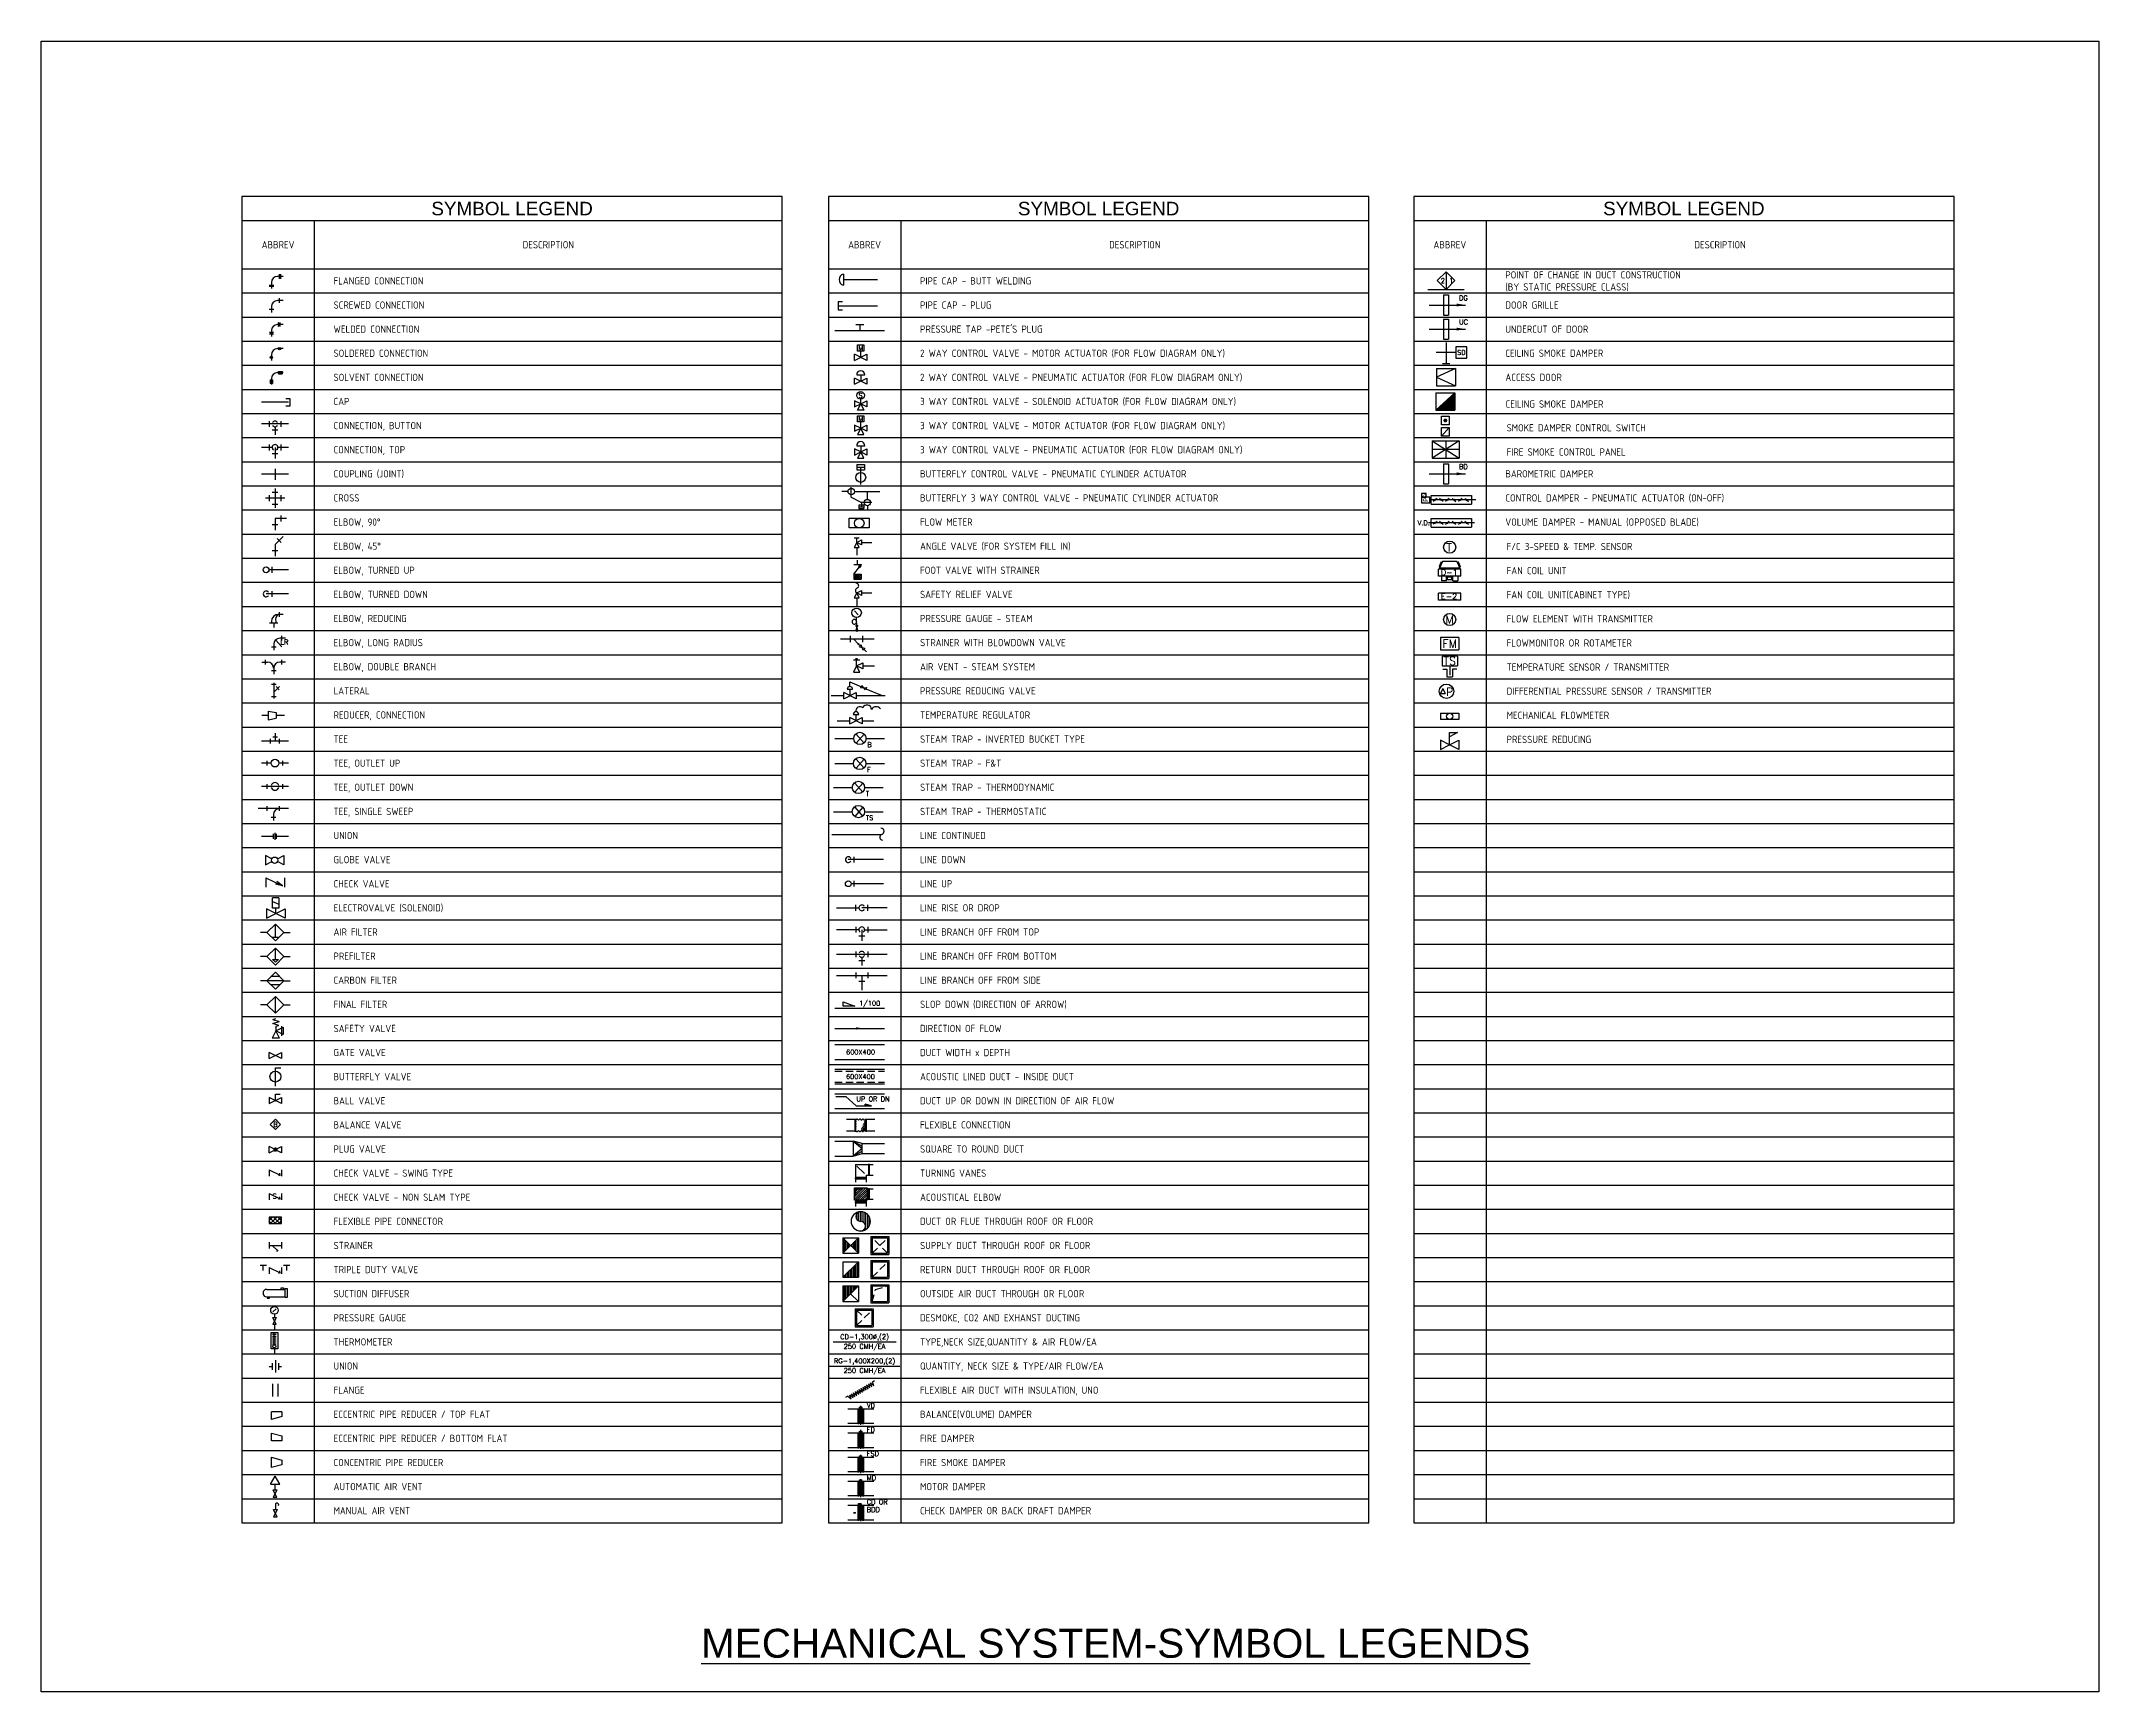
# Model space of a CAD drawing. Extents: x 41366 to 42076, y 84937 to 85507.
import ezdxf
from ezdxf.enums import TextEntityAlignment as Align

# ---------------------------------------------------------------- set-up
doc = ezdxf.new("R2010")
doc.units = 0
doc.header["$LTSCALE"] = 10
for name, pattern in [('CENTER', [2, 1.25, -0.25, 0.25, -0.25]), ('EHIDDEN', [3, 2, -1]), ('HIDDEN', [0.375, 0.25, -0.125])]:
    doc.linetypes.add(name, pattern=pattern)
for name, color, linetype in [('M-CDUCT-DAPR', 2, 'Continuous'), ('M-CDUCT-TEXT', 4, 'Continuous'), ('M-DETL-EQ', 6, 'Continuous'), ('M-DETL-TEXT', 3, 'Continuous'), ('M-FM-LINE2', 2, 'Continuous'), ('M-FM-LINE3', 3, 'Continuous'), ('M-FM-LINE5', 5, 'Continuous')]:
    doc.layers.add(name, color=color, linetype=linetype)
doc.styles.add('AA-TXT', font='isocp.shx', dxfattribs={"bigfont": 'chineset.shx'})
doc.styles.add('DD-TXT', font='arial.ttf')
doc.styles.add('ROMAND', font='romand', dxfattribs={"height": 5})
doc.styles.add('ROMANS', font='simplex.shx', dxfattribs={"width": 0.8})
doc.styles.add('STDTEXT', font='simplex.shx', dxfattribs={"width": 0.8, "bigfont": 'chineset.shx'})

msp = doc.modelspace()

# ---------------------------------------------------------------- texts
at = {"layer": 'M-CDUCT-DAPR', "color": 3, "style": 'AA-TXT', "oblique": -180, "text_generation_flag": 6, "width": 0.8}
msp.add_text('S', height=1.25, rotation=270, dxfattribs=at).set_placement((41843.18, 85350.21), align=Align.MIDDLE)
at = {"layer": 'M-CDUCT-TEXT', "color": 3, "style": 'AA-TXT', "oblique": 180, "text_generation_flag": 6}
msp.add_text('P', height=1.67, rotation=270, dxfattribs=at).set_placement((41843.87, 85348.67), align=Align.MIDDLE)
at = {"layer": 'M-DETL-EQ', "style": 'DD-TXT'}
for s, height, p in [('SYMBOL LEGEND', 4.6667, (41528.24, 85449.29)), ('SYMBOL LEGEND', 4.6667, (41730.84, 85449.29)), ('SYMBOL LEGEND', 4.6667, (41933, 85449.29)), ('%%uMECHANICAL SYSTEM-SYMBOL LEGENDS', 10, (41736.74, 84953.48))]:
    msp.add_text(s, height=height, dxfattribs=at).set_placement(p, align=Align.MIDDLE)
at = {"layer": 'M-DETL-TEXT', "style": 'AA-TXT'}
for s, p in [('ABBREV', (41447.41, 85436.79)), ('DESCRIPTION', (41540.74, 85436.79)), ('ABBREV', (41650, 85436.79)), ('DESCRIPTION', (41743.34, 85436.79)), ('ABBREV', (41852.17, 85436.79)), ('DESCRIPTION', (41945.5, 85436.79))]:
    msp.add_text(s, height=2.5, dxfattribs=at).set_placement(p, align=Align.MIDDLE)
for s, p in [('FLANGED CONNECTION', (41466.57, 85424.29)), ('PIPE CAP - BUTT WELDING', (41669.17, 85424.29)), ('(BY STATIC PRESSURE CLASS)', (41871.34, 85422.2)), ('POINT OF CHANGE IN DUCT CONSTRUCTION', (41871.34, 85426.37)), ('SCREWED CONNECTION', (41466.57, 85415.95)), ('PIPE CAP - PLUG', (41669.17, 85415.95)), ('DOOR GRILLE', (41871.34, 85415.95)), ('WELDED CONNECTION', (41466.57, 85407.62)), ("PRESSURE TAP -PETE'S PLUG", (41669.17, 85407.62)), ('UNDERCUT OF DOOR', (41871.34, 85407.62)), ('SOLDERED CONNECTION', (41466.57, 85399.29)), ('2 WAY CONTROL VALVE - MOTOR ACTUATOR (FOR FLOW DIAGRAM ONLY)', (41669.17, 85399.29)), ('CEILING SMOKE DAMPER', (41871.34, 85399.29)), ('SOLVENT CONNECTION', (41466.57, 85390.95)), ('2 WAY CONTROL VALVE - PNEUMATIC ACTUATOR (FOR FLOW DIAGRAM ONLY)', (41669.17, 85390.95)), ('ACCESS DOOR', (41871.34, 85390.95)), ('CAP', (41466.57, 85382.62)), ('3 WAY CONTROL VALVE - SOLENOID ACTUATOR (FOR FLOW DIAGRAM ONLY)', (41669.17, 85382.62)), ('CONNECTION, BUTTON', (41466.57, 85374.29)), ('3 WAY CONTROL VALVE - MOTOR ACTUATOR (FOR FLOW DIAGRAM ONLY)', (41669.17, 85374.29)), ('CONNECTION, TOP', (41466.57, 85365.95)), ('3 WAY CONTROL VALVE - PNEUMATIC ACTUATOR (FOR FLOW DIAGRAM ONLY)', (41669.17, 85365.95)), ('COUPLING (JOINT)', (41466.57, 85357.62)), ('BUTTERFLY CONTROL VALVE - PNEUMATIC CYLINDER ACTUATOR', (41669.17, 85357.62)), ('BAROMETRIC DAMPER', (41871.34, 85357.62)), ('CROSS', (41466.57, 85349.29)), ('BUTTERFLY 3 WAY CONTROL VALVE - PNEUMATIC CYLINDER ACTUATOR', (41669.17, 85349.29)), ('CONTROL DAMPER - PNEUMATIC ACTUATOR (ON-OFF)', (41871.34, 85349.29)), ('ELBOW, 90%%D', (41466.57, 85340.95)), ('FLOW METER', (41669.17, 85340.95)), ('VOLUME DAMPER - MANUAL (OPPOSED BLADE)', (41871.34, 85340.95)), ('ELBOW, 45%%D', (41466.57, 85332.62)), ('ANGLE VALVE (FOR SYSTEM FILL IN)', (41669.17, 85332.62)), ('ELBOW, TURNED UP', (41466.57, 85324.29)), ('FOOT VALVE WITH STRAINER', (41669.17, 85324.29)), ('ELBOW, TURNED DOWN', (41466.57, 85315.95)), ('SAFETY RELIEF VALVE', (41669.17, 85315.95)), ('ELBOW, REDUCING', (41466.57, 85307.62)), ('PRESSURE GAUGE - STEAM', (41669.17, 85307.62)), ('ELBOW, LONG RADIUS', (41466.57, 85299.29)), ('STRAINER WITH BLOWDOWN VALVE', (41669.17, 85299.29)), ('ELBOW, DOUBLE BRANCH', (41466.57, 85290.95)), ('AIR VENT - STEAM SYSTEM', (41669.17, 85290.95)), ('LATERAL', (41466.57, 85282.62)), ('PRESSURE REDUCING VALVE', (41669.17, 85282.62)), ('REDUCER, CONNECTION', (41466.57, 85274.29)), ('TEMPERATURE REGULATOR ', (41669.17, 85274.29)), ('TEE', (41466.57, 85265.95)), ('STEAM TRAP - INVERTED BUCKET TYPE', (41669.17, 85265.95)), ('TEE, OUTLET UP', (41466.57, 85257.62)), ('STEAM TRAP - F&T', (41669.17, 85257.62)), ('TEE, OUTLET DOWN', (41466.57, 85249.29)), ('STEAM TRAP - THERMODYNAMIC', (41669.17, 85249.29)), ('TEE, SINGLE SWEEP', (41466.57, 85240.95)), ('STEAM TRAP - THERMOSTATIC', (41669.17, 85240.95)), ('UNION', (41466.57, 85232.62)), ('LINE CONTINUED', (41669.17, 85232.62)), ('GLOBE VALVE', (41466.57, 85224.29)), ('LINE DOWN', (41669.17, 85224.29)), ('CHECK VALVE', (41466.57, 85215.95)), ('LINE UP', (41669.17, 85215.95)), ('ELECTROVALVE (SOLENOID)', (41466.57, 85207.62)), ('LINE RISE OR DROP', (41669.17, 85207.62)), ('AIR FILTER', (41466.57, 85199.29)), ('LINE BRANCH OFF FROM TOP', (41669.17, 85199.29)), ('PREFILTER', (41466.57, 85190.95)), ('LINE BRANCH OFF FROM BOTTOM', (41669.17, 85190.95)), ('CARBON FILTER', (41466.57, 85182.62)), ('LINE BRANCH OFF FROM SIDE', (41669.17, 85182.62)), ('FINAL FILTER', (41466.57, 85174.29)), ('SLOP DOWN (DIRECTION OF ARROW)', (41669.17, 85174.29)), ('SAFETY VALVE', (41466.57, 85165.95)), ('DIRECTION OF FLOW', (41669.17, 85165.95)), ('GATE VALVE', (41466.57, 85157.62)), ('DUCT WIDTH x DEPTH', (41669.17, 85157.62)), ('BUTTERFLY VALVE', (41466.57, 85149.29)), ('ACOUSTIC LINED DUCT - INSIDE DUCT ', (41669.17, 85149.29)), ('BALL VALVE', (41466.57, 85140.95)), ('DUCT UP OR DOWN IN DIRECTION OF AIR FLOW', (41669.17, 85140.95)), ('BALANCE VALVE', (41466.57, 85132.62)), ('FLEXIBLE CONNECTION', (41669.17, 85132.62)), ('PLUG VALVE', (41466.57, 85124.29)), ('SQUARE TO ROUND DUCT', (41669.17, 85124.29)), ('CHECK VALVE - SWING TYPE', (41466.57, 85115.95)), ('TURNING VANES', (41669.17, 85115.95)), ('CHECK VALVE - NON SLAM TYPE', (41466.57, 85107.62)), ('ACOUSTICAL ELBOW', (41669.17, 85107.62)), ('FLEXIBLE PIPE CONNECTOR', (41466.57, 85099.29)), ('DUCT OR FLUE THROUGH ROOF OR FLOOR', (41669.17, 85099.29)), ('STRAINER', (41466.57, 85090.95)), ('SUPPLY DUCT THROUGH ROOF OR FLOOR', (41669.17, 85090.95)), ('TRIPLE DUTY VALVE', (41466.57, 85082.62)), ('RETURN DUCT THROUGH ROOF OR FLOOR', (41669.17, 85082.62)), ('SUCTION DIFFUSER', (41466.57, 85074.29)), ('OUTSIDE AIR DUCT THROUGH OR FLOOR', (41669.17, 85074.29)), ('PRESSURE GAUGE', (41466.57, 85065.95)), ('DESMOKE, CO2 AND EXHANST DUCTING', (41669.17, 85065.95)), ('THERMOMETER', (41466.57, 85057.62)), ('TYPE,NECK SIZE,QUANTITY & AIR FLOW/EA', (41669.17, 85057.62)), ('UNION', (41466.57, 85049.29)), ('QUANTITY, NECK SIZE & TYPE/AIR FLOW/EA', (41669.17, 85049.29)), ('FLANGE', (41466.57, 85040.95)), ('FLEXIBLE AIR DUCT WITH INSULATION, UNO', (41669.17, 85040.95)), ('ECCENTRIC PIPE REDUCER / TOP FLAT', (41466.57, 85032.62)), ('BALANCE(VOLUME) DAMPER', (41669.17, 85032.62)), ('ECCENTRIC PIPE REDUCER / BOTTOM FLAT', (41466.57, 85024.29)), ('FIRE DAMPER', (41669.17, 85024.29)), ('CONCENTRIC PIPE REDUCER', (41466.57, 85015.95)), ('FIRE SMOKE DAMPER', (41669.17, 85015.95)), ('AUTOMATIC AIR VENT ', (41466.57, 85007.62)), ('MOTOR DAMPER', (41669.17, 85007.62)), ('MANUAL AIR VENT', (41466.57, 84999.29)), ('CHECK DAMPER OR BACK DRAFT DAMPER', (41669.17, 84999.29))]:
    msp.add_text(s, height=2.5, dxfattribs=at).set_placement(p, align=Align.MIDDLE_LEFT)
for s, p in [('CEILING SMOKE DAMPER', (41871.4, 85380.49)), ('SMOKE DAMPER CONTROL SWITCH', (41871.78, 85372.27)), ('FIRE SMOKE CONTROL PANEL', (41871.78, 85363.91)), ('F/C 3-SPEED & TEMP. SENSOR', (41871.78, 85331.26)), ('FAN COIL UNIT', (41871.78, 85322.92)), ('FAN COIL UNIT(CABINET TYPE)', (41871.78, 85314.59)), ('FLOW ELEMENT WITH TRANSMITTER', (41871.78, 85306.26)), ('FLOWMONITOR OR ROTAMETER', (41871.78, 85297.92)), ('TEMPERATURE SENSOR / TRANSMITTER', (41871.78, 85289.59)), ('DIFFERENTIAL PRESSURE SENSOR / TRANSMITTER', (41871.78, 85281.26)), ('MECHANICAL FLOWMETER', (41871.78, 85272.92)), ('PRESSURE REDUCING', (41871.78, 85264.59))]:
    msp.add_text(s, height=2.5, dxfattribs=at).set_placement(p)
at = {"layer": 'M-FM-LINE3'}
for s, height, style, p in [('2', 1.67, 'STDTEXT', (41849.02, 85423.53)), ('1', 1.67, 'STDTEXT', (41851.97, 85423.53)), ('DG', 1.667, 'STDTEXT', (41855.35, 85417.57)), ('UC', 1.667, 'STDTEXT', (41855.35, 85409.24)), ('BD', 1.667, 'STDTEXT', (41855.35, 85359.24)), ('V.D.', 1.667, 'STDTEXT', (41841.05, 85339.84)), ('T', 2.8, 'ROMAND', (41850.92, 85330.74)), ('LR', 1.667, 'STDTEXT', (41448.23, 85298.65)), ('B', 1.67, 'STDTEXT', (41650.93, 85263.21)), ('F', 1.67, 'STDTEXT', (41650.87, 85254.57)), ('T', 1.67, 'STDTEXT', (41650.42, 85246.27)), ('TS', 1.667, 'STDTEXT', (41650.42, 85237.92))]:
    msp.add_text(s, height=height, dxfattribs=dict(at, style=style)).set_placement(p)
for s, height, style, p in [('M', 1.67, 'STDTEXT', (41648.67, 85401.1)), ('SD', 1.667, 'STDTEXT', (41856.15, 85399.55)), ('S', 1.67, 'STDTEXT', (41648.63, 85384.71)), ('M', 1.67, 'STDTEXT', (41648.67, 85376.61)), ('M', 2.8, 'ROMAND', (41852.1, 85307.27)), ('FM', 2.8, 'ROMAND', (41852.1, 85298.93)), ('TS', 2.8, 'ROMAND', (41852.1, 85292.95)), ('P', 2.8, 'ROMAND', (41852.1, 85282.27)), ('1/100', 1.667, 'STDTEXT', (41651.75, 85174.55)), ('600X400', 1.667, 'STDTEXT', (41648.6, 85157.78)), ('600X400', 1.667, 'STDTEXT', (41648.58, 85149.33)), ('UP OR DN', 1.667, 'STDTEXT', (41652.91, 85141.58)), ('B', 1.67, 'STDTEXT', (41446.47, 85132.81)), ('S', 1.67, 'STDTEXT', (41446.24, 85107.99)), ('CD-1,300%%C,(2)', 1.6667, 'STDTEXT', (41650, 85059.29)), ('RG-1,400X200,(2)', 1.6667, 'STDTEXT', (41650, 85050.95)), ('250 CMH/EA', 1.667, 'STDTEXT', (41650, 85055.95)), ('250 CMH/EA', 1.667, 'STDTEXT', (41650, 85047.62))]:
    msp.add_text(s, height=height, dxfattribs=dict(at, style=style)).set_placement(p, align=Align.MIDDLE)
at = {"layer": 'M-FM-LINE3', "style": 'ROMANS'}
for s, p in [('D-1', (41849.1, 85322.58)), ('E-2', (41849.1, 85314.25))]:
    msp.add_text(s, height=2, rotation=0.00001, dxfattribs=at).set_placement(p)
at = {"layer": 'M-FM-LINE3', "style": 'STDTEXT'}
for s, p in [('VD', (41650.77, 85035.65)), ('FD', (41650.77, 85027.32)), ('FSD', (41650.77, 85018.99)), ('MD', (41650.77, 85010.65)), ('CD OR', (41650.77, 85002.32)), ('BDD', (41650.77, 84999.64))]:
    msp.add_text(s, height=1.667, dxfattribs=at).set_placement(p, align=Align.MIDDLE_LEFT)

# ---------------------------------------------------------------- blocks, each defined once
blk = doc.blocks.new('MA20D1')
at = {"linetype": 'ByBlock'}
for p, q in [((-0.5, -0.25), (-0.5, 0.25)), ((-0.5, -0.25), (0.5, 0.25)), ((0.5, -0.25), (-0.5, 0.25)), ((0.5, 0.25), (0.5, -0.25))]:
    blk.add_line(p, q, dxfattribs=at)
blk = doc.blocks.new('TRI', base_point=(3.875, 1.8125))
for p, q in [((3.875, 1.8125), (4, 1.875)), ((4, 1.75), (3.875, 1.8125)), ((4, 1.875), (4, 1.75))]:
    blk.add_line(p, q)
blk = doc.blocks.new('MB22D1')
at = {"linetype": 'ByBlock'}
for p, q in [((-0.25, 0.5), (0.25, 0.5)), ((0, 0), (-0.25, 0.5)), ((0.25, 0.5), (0, 0)), ((0, 0), (-0.25, -0.5)), ((-0.25, -0.5), (0.25, -0.5)), ((0.25, -0.5), (0, 0))]:
    blk.add_line(p, q, dxfattribs=at)
at = {"linetype": 'ByBlock', "xscale": -4, "yscale": 4, "zscale": 4, "rotation": 180}
blk.add_blockref('TRI', (0, 0), dxfattribs=at)
blk = doc.blocks.new('MB20D1')
at = {"linetype": 'ByBlock'}
for p, q in [((0, 0), (0.18, 0.53)), ((0.53, 0.18), (0, 0)), ((0.53, -0.18), (0, 0)), ((0, 0), (0.18, -0.53)), ((0.18, 0.53), (0.53, 0.18)), ((0.18, -0.53), (0.53, -0.18))]:
    blk.add_line(p, q, dxfattribs=at)
blk = doc.blocks.new('*X17')
at = {"color": 0}
for p, q in [((608.62, 597.78), (608.45, 597.94)), ((608.46, 597.9), (608.61, 598.06)), ((608.87, 597.57), (608.48, 597.96)), ((608.49, 597.88), (608.81, 598.2)), ((608.95, 597.55), (608.51, 597.99)), ((608.52, 597.86), (609, 598.34)), ((608.97, 597.58), (608.54, 598.01)), ((608.55, 597.83), (609.2, 598.49)), ((608.58, 597.81), (609.4, 598.63)), ((608.99, 597.62), (608.58, 598.03)), ((608.61, 597.79), (609.38, 598.56)), ((609, 597.66), (608.61, 598.05)), ((608.63, 597.76), (609.35, 598.47)), ((609.02, 597.7), (608.64, 598.08)), ((608.66, 597.74), (609.31, 598.38)), ((609.03, 597.73), (608.67, 598.1)), ((608.69, 597.72), (609.27, 598.29)), ((609.05, 597.77), (608.7, 598.12)), ((608.72, 597.69), (609.23, 598.2)), ((609.06, 597.81), (608.73, 598.14)), ((608.75, 597.67), (609.19, 598.11)), ((609.08, 597.84), (608.76, 598.17)), ((608.78, 597.65), (609.15, 598.02)), ((609.1, 597.88), (608.79, 598.19)), ((608.81, 597.62), (609.11, 597.92)), ((609.11, 597.92), (608.82, 598.21)), ((608.84, 597.6), (609.08, 597.83)), ((609.13, 597.96), (608.85, 598.23)), ((608.87, 597.58), (609.04, 597.74)), ((609.14, 597.99), (608.88, 598.26)), ((608.9, 597.55), (609, 597.65)), ((609.16, 598.03), (608.91, 598.28)), ((608.93, 597.53), (608.96, 597.56)), ((609.17, 598.07), (608.94, 598.3)), ((609.19, 598.11), (608.97, 598.32)), ((609.21, 598.14), (609, 598.34)), ((609.22, 598.18), (609.04, 598.37)), ((609.24, 598.22), (609.07, 598.39)), ((609.25, 598.26), (609.1, 598.41)), ((609.27, 598.29), (609.13, 598.43)), ((609.28, 598.33), (609.16, 598.46)), ((609.3, 598.37), (609.19, 598.48)), ((609.32, 598.4), (609.22, 598.5)), ((609.33, 598.44), (609.25, 598.52)), ((609.35, 598.48), (609.28, 598.55)), ((609.36, 598.52), (609.31, 598.57)), ((609.38, 598.55), (609.34, 598.59)), ((609.39, 598.59), (609.37, 598.61)), ((609.41, 598.63), (609.4, 598.64))]:
    blk.add_line(p, q, dxfattribs=at)
blk = doc.blocks.new('*X16')
at = {"color": 0}
for p, q in [((606.3, 593.93), (607.7, 595.33)), ((606.3, 594.81), (606.82, 595.33)), ((608.02, 593.18), (606.3, 594.89)), ((607.14, 593.18), (606.3, 594.01)), ((606.44, 593.18), (608.58, 595.33)), ((608.9, 593.18), (606.76, 595.33)), ((607.32, 593.18), (609.42, 595.28)), ((609.42, 593.55), (607.64, 595.33)), ((608.2, 593.18), (609.42, 594.39)), ((609.42, 594.43), (608.52, 595.33)), ((609.09, 593.18), (609.42, 593.51)), ((609.42, 595.32), (609.41, 595.33))]:
    blk.add_line(p, q, dxfattribs=at)
blk = doc.blocks.new('MC23DA')
at = {"linetype": 'ByBlock'}
for p, q in [((-0.5, 0.25), (-0.5, -0.25)), ((-0.5, 0.25), (-0.5, 0)), ((-0.5, 0), (-0.5, -0.25)), ((-0.5, 0), (0.5, 0)), ((-0.25, 0), (0.17, -0.42)), ((0.5, 0.25), (0.5, -0.25)), ((0.5, 0.25), (0.5, -0.25)), ((0.11, -0.48), (0.23, -0.36))]:
    blk.add_line(p, q, dxfattribs=at)
blk = doc.blocks.new('STDAUTO')
for p, q in [((-0.22, 0.51), (0.22, 0.51)), ((0, 0.51), (0, 0))]:
    blk.add_line(p, q)
blk.add_arc((0, 0.51), 0.22, 0, 180)
blk = doc.blocks.new('*X15')
at = {"color": 0}
for p, q in [((699.11, 213.33), (699.84, 214.06)), ((699.11, 213.86), (699.31, 214.06)), ((699.43, 213.12), (700.37, 214.06)), ((699.96, 213.12), (700.58, 213.74)), ((700.49, 213.12), (700.58, 213.21))]:
    blk.add_line(p, q, dxfattribs=at)
blk = doc.blocks.new('DIM30')
blk.add_solid([(30, -5), (30, 5), (0, 0)])
blk = doc.blocks.new('BASEVALV', base_point=(23.75, 10.688))
for p, q in [((24, 10.625), (23.75, 10.75)), ((23.75, 10.625), (24, 10.75)), ((23.75, 10.75), (23.75, 10.625)), ((24, 10.75), (24, 10.625))]:
    blk.add_line(p, q)
blk = doc.blocks.new('MA21D1')
at = {"linetype": 'ByBlock'}
for points, const_width in [([(0, 0, 1), (0, 0, 1)], 0.25), ([(-0.05, -0.03, -1.665896), (0.04, -0.03, -1.665896)], 0.072), ([(-0.05, 0.02, 1.665896), (0.04, 0.02, 1.665896)], 0.072)]:
    blk.add_lwpolyline(points, format="xyb", dxfattribs=dict(at, const_width=const_width))
at = {"linetype": 'ByBlock', "xscale": 4, "yscale": 4, "zscale": 4}
blk.add_blockref('BASEVALV', (-0.5, 0), dxfattribs=at)
blk = doc.blocks.new('MB23DA')
at = {"linetype": 'ByBlock'}
for p, q in [((-0.5, 0.25), (0.39, -0.18)), ((-0.5, 0.25), (-0.5, -0.25)), ((0.5, 0.25), (0.5, -0.25)), ((0.39, -0.18), (0.26, -0.24)), ((0.39, -0.18), (0.35, -0.02))]:
    blk.add_line(p, q, dxfattribs=at)
blk = doc.blocks.new('SQUARE', base_point=(4.37, 5.22))
for p, q in [((4.37, 4.72), (4.37, 5.72)), ((4.37, 5.72), (5.37, 5.72)), ((5.37, 4.72), (4.37, 4.72)), ((5.37, 5.72), (5.37, 4.72))]:
    blk.add_line(p, q)
blk = doc.blocks.new('ME04D1')
for p, q in [((-0.337, 0.151), (0.41, 0.151)), ((0.248, 0.154), (0.248, 0.207)), ((0.248, 0.207), (0.343, 0.207)), ((0.343, 0.207), (0.343, 0.154)), ((-0.337, -0.148), (0.41, -0.148)), ((-0.321, -0.149), (-0.321, -0.202)), ((-0.321, -0.202), (-0.226, -0.202)), ((-0.226, -0.202), (-0.226, -0.149))]:
    blk.add_line(p, q)
blk.add_arc((-0.337, 0.002), 0.149, 90, 270)
at = {"xscale": 0.07469571468716346, "yscale": 0.3585394304983846, "zscale": 0.07469571468716346}
blk.add_blockref('SQUARE', (0.41, 0.002), dxfattribs=at)
blk = doc.blocks.new('MF22DA')
at = {"linetype": 'ByBlock'}
for p, q in [((-0.5, 0), (-0.25, 0)), ((-0.25, 0.27), (-0.25, -0.27)), ((0, 0.5), (0, -0.5)), ((0.25, 0.27), (0.25, -0.27)), ((0.25, 0), (0.5, 0))]:
    blk.add_line(p, q, dxfattribs=at)

# ---------------------------------------------------------------- hatches: boundary and pattern name
at = {"layer": 'M-FM-LINE3', "linetype": 'Continuous'}
for points in [[(41650.24, 85139.23), (41652.43, 85139.23), (41650.24, 85139.82)], [(41648.26, 85017.73), (41649.09, 85017.73), (41649.09, 85018.27), (41648.26, 85018.27)]]:
    msp.add_hatch(color=256, dxfattribs=at).paths.add_polyline_path(points)
h = msp.add_hatch(dxfattribs=at)
h.set_pattern_fill('ANSI37', color=1, scale=0.2, style=0)
h.set_pattern_definition([(45, (41643.495, 85078.2114), (-0.449013, 0.449013), []), (135, (41643.495, 85078.2114), (-0.449013, -0.449013), [])])
edge = h.paths.add_edge_path()
edge.add_line((41650.16, 85134.47), (41650.2, 85134.47))
edge.add_arc((41649.91, 85134.57), 0.271, 202.61986, 337.38014)
edge.add_arc((41649.41, 85134.36), 0.271, 22.61986, 157.38014)
edge.add_arc((41648.91, 85134.57), 0.271, 202.61986, 337.38014)
edge.add_arc((41648.41, 85134.36), 0.271, 22.61986, 157.38014)
edge.add_arc((41647.91, 85134.57), 0.271, 202.61986, 337.38014)
edge.add_arc((41647.41, 85134.36), 0.271, 22.61986, 157.38014)
edge.add_line((41647, 85134.47), (41647.16, 85134.47))
edge.add_line((41647, 85130.47), (41647, 85134.47))
edge.add_line((41650.33, 85134.47), (41650.33, 85130.47))
edge.add_arc((41648.91, 85130.36), 0.271, 22.61986, 157.38014)
edge.add_arc((41649.41, 85130.57), 0.271, 202.61986, 337.38014)
edge.add_arc((41649.91, 85130.36), 0.271, 22.61986, 157.38014)
edge.add_line((41650.16, 85130.47), (41650.2, 85130.47))
edge.add_arc((41647.41, 85130.57), 0.271, 202.61986, 337.38014)
edge.add_arc((41647.91, 85130.36), 0.271, 22.61986, 157.38014)
edge.add_line((41647, 85130.47), (41647.16, 85130.47))
edge.add_arc((41648.41, 85130.57), 0.271, 202.61986, 337.38014)
h = msp.add_hatch(dxfattribs=at)
h.set_pattern_fill('ANSI31', color=256, scale=0.166667, style=0)
h.set_pattern_definition([(45, (41645.41665, 85078.2114), (-0.374177, 0.374177), [])])
h.paths.add_polyline_path([(41646.51, 85106.57), (41646.51, 85110.9), (41650.84, 85110.9), (41650.84, 85106.57)])
h = msp.add_hatch(dxfattribs=at)
h.set_pattern_fill('ANSI31', color=1, scale=0.2, angle=45, style=0)
h.set_pattern_definition([(90, (41643.495, 85078.2114), (-0.635, 1e-16), [])])
edge = h.paths.add_edge_path()
edge.add_arc((41648.67, 85099.29), 3.33, 270, 450)
edge.add_arc((41648.67, 85100.95), 1.67, 90, 270)
edge.add_arc((41648.67, 85097.62), 1.67, -90, 90, ccw=False)
h = msp.add_hatch(dxfattribs=at)
h.set_pattern_fill('ANSI37', color=1, scale=8.333333, style=0)
h.set_pattern_definition([(45, (41014.0231, 84821.023), (-0.7365696, 0.7365696), []), (135, (41014.0231, 84821.023), (-0.7365696, -0.7365696), [])])
h.paths.add_polyline_path([(41448.61, 85098.6), (41448.61, 85100.75), (41444.32, 85100.75), (41444.32, 85098.6)])
h = msp.add_hatch(dxfattribs=at)
h.set_pattern_fill('ANSI31', color=1, scale=0.16, angle=45, style=0)
h.set_pattern_definition([(90, (41641.0358, 85080.75946), (-0.508, 9e-17), [])])
h.paths.add_polyline_path([(41647.85, 85088.29), (41642.51, 85093.62), (41642.51, 85088.29), (41647.85, 85093.62)])
h = msp.add_hatch(dxfattribs=at)
h.set_pattern_fill('ANSI31', color=1, scale=0.16, angle=45, style=0)
h.set_pattern_definition([(90, (41641.0358, 85079.0928), (-0.508, 9e-17), [])])
h.paths.add_polyline_path([(41642.51, 85079.95), (41647.85, 85085.29), (41647.85, 85079.95)])
h = msp.add_hatch(dxfattribs=at)
h.set_pattern_fill('ANSI31', color=1, scale=0.16, angle=45, style=0)
h.set_pattern_definition([(90, (41641.0358, 85077.42613), (-0.508, 9e-17), [])])
h.paths.add_polyline_path([(41642.51, 85076.95), (41642.51, 85071.62), (41647.85, 85076.95)])
h = msp.add_hatch(color=256, dxfattribs=at)
edge = h.paths.add_edge_path()
edge.add_arc((41648.67, 85026.61), 0.333, 0, 360)

# ---------------------------------------------------------------- linework, layer by layer
at = {"layer": 'DEFPOINTS', "color": 1}
msp.add_lwpolyline([(41365.57, 85507.15), (42076.35, 85507.15), (42076.35, 84936.69), (41365.57, 84936.69)], close=True, dxfattribs=at)
at = {"layer": 'M-CDUCT-DAPR'}
for p, q in [((41861.17, 85348.59), (41845.22, 85348.59)), ((41847.76, 85349.08), (41846.4, 85348.09)), ((41849.86, 85348.04), (41848.57, 85349.13)), ((41851.95, 85349.13), (41850.66, 85348.04)), ((41852.97, 85349.13), (41854.26, 85348.04)), ((41856.45, 85349.13), (41855.16, 85348.04)), ((41857.3, 85349.13), (41858.59, 85348.04)), ((41860.71, 85340.7), (41844.77, 85340.7)), ((41847.76, 85341.19), (41846.4, 85340.2)), ((41849.86, 85340.15), (41848.57, 85341.24)), ((41851.95, 85341.24), (41850.66, 85340.15)), ((41852.97, 85341.24), (41854.26, 85340.15)), ((41856.45, 85341.24), (41855.16, 85340.15)), ((41857.3, 85341.24), (41858.59, 85340.15))]:
    msp.add_line(p, q, dxfattribs=at)
for points in [[(41844.02, 85349.56), (41844.02, 85350.82), (41842.34, 85350.82), (41842.34, 85349.56)], [(41845.22, 85347.61), (41845.22, 85349.56), (41842.34, 85349.56), (41842.34, 85347.61)]]:
    msp.add_lwpolyline(points, close=True, dxfattribs=at)
for centre, start, end in [((41847.08, 85348.59), 90, 270), ((41847.08, 85348.59), 270, 90), ((41849.22, 85348.59), 90, 270), ((41849.22, 85348.59), 270, 90), ((41851.3, 85348.59), 90, 270), ((41851.3, 85348.59), 270, 90), ((41853.61, 85348.59), 90, 270), ((41853.61, 85348.59), 270, 90), ((41855.8, 85348.59), 90, 270), ((41855.8, 85348.59), 270, 90), ((41857.94, 85348.59), 90, 270), ((41857.94, 85348.59), 270, 90), ((41847.08, 85340.7), 90, 270), ((41847.08, 85340.7), 270, 90), ((41849.22, 85340.7), 90, 270), ((41849.22, 85340.7), 270, 90), ((41851.3, 85340.7), 90, 270), ((41851.3, 85340.7), 270, 90), ((41853.61, 85340.7), 90, 270), ((41853.61, 85340.7), 270, 90), ((41855.8, 85340.7), 90, 270), ((41855.8, 85340.7), 270, 90), ((41857.94, 85340.7), 90, 270), ((41857.94, 85340.7), 270, 90)]:
    msp.add_arc(centre, 0.161, start, end, dxfattribs=at)
at = {"layer": 'M-FM-LINE2'}
for p, q in [((41434.91, 85420.12), (41621.57, 85420.12)), ((41637.5, 85420.12), (41824.17, 85420.12)), ((41839.67, 85420.12), (42026.34, 85420.12)), ((41434.91, 85411.79), (41621.57, 85411.79)), ((41637.5, 85411.79), (41824.17, 85411.79)), ((41839.67, 85411.79), (42026.34, 85411.79)), ((41434.91, 85403.45), (41621.57, 85403.45)), ((41637.5, 85403.45), (41824.17, 85403.45)), ((41839.67, 85403.45), (42026.34, 85403.45)), ((41434.91, 85395.12), (41621.57, 85395.12)), ((41637.5, 85395.12), (41824.17, 85395.12)), ((41839.67, 85395.12), (42026.34, 85395.12)), ((41434.91, 85386.79), (41621.57, 85386.79)), ((41637.5, 85386.79), (41824.17, 85386.79)), ((41839.67, 85386.79), (42026.34, 85386.79)), ((41434.91, 85378.45), (41621.57, 85378.45)), ((41637.5, 85378.45), (41824.17, 85378.45)), ((41839.67, 85378.45), (42026.34, 85378.45)), ((41434.91, 85370.12), (41621.57, 85370.12)), ((41637.5, 85370.12), (41824.17, 85370.12)), ((41839.67, 85370.12), (42026.34, 85370.12)), ((41434.91, 85361.79), (41621.57, 85361.79)), ((41637.5, 85361.79), (41824.17, 85361.79)), ((41839.67, 85361.79), (42026.34, 85361.79)), ((41434.91, 85353.45), (41621.57, 85353.45)), ((41637.5, 85353.45), (41824.17, 85353.45)), ((41839.67, 85353.45), (42026.34, 85353.45)), ((41434.91, 85345.12), (41621.57, 85345.12)), ((41637.5, 85345.12), (41824.17, 85345.12)), ((41839.67, 85345.12), (42026.34, 85345.12)), ((41434.91, 85336.79), (41621.57, 85336.79)), ((41637.5, 85336.79), (41824.17, 85336.79)), ((41839.67, 85336.79), (42026.34, 85336.79)), ((41434.91, 85328.45), (41621.57, 85328.45)), ((41637.5, 85328.45), (41824.17, 85328.45)), ((41839.67, 85328.45), (42026.34, 85328.45)), ((41434.91, 85320.12), (41621.57, 85320.12)), ((41637.5, 85320.12), (41824.17, 85320.12)), ((41839.67, 85320.12), (42026.34, 85320.12)), ((41434.91, 85311.79), (41621.57, 85311.79)), ((41637.5, 85311.79), (41824.17, 85311.79)), ((41839.67, 85311.79), (42026.34, 85311.79)), ((41434.91, 85303.45), (41621.57, 85303.45)), ((41637.5, 85303.45), (41824.17, 85303.45)), ((41839.67, 85303.45), (42026.34, 85303.45)), ((41434.91, 85295.12), (41621.57, 85295.12)), ((41637.5, 85295.12), (41824.17, 85295.12)), ((41839.67, 85295.12), (42026.34, 85295.12)), ((41434.91, 85286.79), (41621.57, 85286.79)), ((41637.5, 85286.79), (41824.17, 85286.79)), ((41839.67, 85286.79), (42026.34, 85286.79)), ((41434.91, 85278.45), (41621.57, 85278.45)), ((41637.5, 85278.45), (41824.17, 85278.45)), ((41839.67, 85278.45), (42026.34, 85278.45)), ((41434.91, 85270.12), (41621.57, 85270.12)), ((41637.5, 85270.12), (41824.17, 85270.12)), ((41839.67, 85270.12), (42026.34, 85270.12)), ((41434.91, 85261.79), (41621.57, 85261.79)), ((41637.5, 85261.79), (41824.17, 85261.79)), ((41839.67, 85261.79), (42026.34, 85261.79)), ((41434.91, 85253.45), (41621.57, 85253.45)), ((41637.5, 85253.45), (41824.17, 85253.45)), ((41839.67, 85253.45), (42026.34, 85253.45)), ((41434.91, 85245.12), (41621.57, 85245.12)), ((41637.5, 85245.12), (41824.17, 85245.12)), ((41839.67, 85245.12), (42026.34, 85245.12)), ((41434.91, 85236.79), (41621.57, 85236.79)), ((41637.5, 85236.79), (41824.17, 85236.79)), ((41839.67, 85236.79), (42026.34, 85236.79)), ((41434.91, 85228.45), (41621.57, 85228.45)), ((41637.5, 85228.45), (41824.17, 85228.45)), ((41839.67, 85228.45), (42026.34, 85228.45)), ((41434.91, 85220.12), (41621.57, 85220.12)), ((41637.5, 85220.12), (41824.17, 85220.12)), ((41839.67, 85220.12), (42026.34, 85220.12)), ((41434.91, 85211.79), (41621.57, 85211.79)), ((41637.5, 85211.79), (41824.17, 85211.79)), ((41839.67, 85211.79), (42026.34, 85211.79)), ((41434.91, 85203.45), (41621.57, 85203.45)), ((41637.5, 85203.45), (41824.17, 85203.45)), ((41839.67, 85203.45), (42026.34, 85203.45)), ((41434.91, 85195.12), (41621.57, 85195.12)), ((41637.5, 85195.12), (41824.17, 85195.12)), ((41839.67, 85195.12), (42026.34, 85195.12)), ((41434.91, 85186.79), (41621.57, 85186.79)), ((41637.5, 85186.79), (41824.17, 85186.79)), ((41839.67, 85186.79), (42026.34, 85186.79)), ((41434.91, 85178.45), (41621.57, 85178.45)), ((41637.5, 85178.45), (41824.17, 85178.45)), ((41839.67, 85178.45), (42026.34, 85178.45)), ((41434.91, 85170.12), (41621.57, 85170.12)), ((41637.5, 85170.12), (41824.17, 85170.12)), ((41839.67, 85170.12), (42026.34, 85170.12)), ((41434.91, 85161.79), (41621.57, 85161.79)), ((41637.5, 85161.79), (41824.17, 85161.79)), ((41839.67, 85161.79), (42026.34, 85161.79)), ((41434.91, 85153.45), (41621.57, 85153.45)), ((41637.5, 85153.45), (41824.17, 85153.45)), ((41839.67, 85153.45), (42026.34, 85153.45)), ((41434.91, 85145.12), (41621.57, 85145.12)), ((41637.5, 85145.12), (41824.17, 85145.12)), ((41839.67, 85145.12), (42026.34, 85145.12)), ((41434.91, 85136.79), (41621.57, 85136.79)), ((41637.5, 85136.79), (41824.17, 85136.79)), ((41839.67, 85136.79), (42026.34, 85136.79)), ((41434.91, 85128.45), (41621.57, 85128.45)), ((41637.5, 85128.45), (41824.17, 85128.45)), ((41839.67, 85128.45), (42026.34, 85128.45)), ((41434.91, 85120.12), (41621.57, 85120.12)), ((41637.5, 85120.12), (41824.17, 85120.12)), ((41839.67, 85120.12), (42026.34, 85120.12)), ((41434.91, 85111.79), (41621.57, 85111.79)), ((41637.5, 85111.79), (41824.17, 85111.79)), ((41839.67, 85111.79), (42026.34, 85111.79)), ((41434.91, 85103.45), (41621.57, 85103.45)), ((41637.5, 85103.45), (41824.17, 85103.45)), ((41839.67, 85103.45), (42026.34, 85103.45)), ((41434.91, 85095.12), (41621.57, 85095.12)), ((41637.5, 85095.12), (41824.17, 85095.12)), ((41839.67, 85095.12), (42026.34, 85095.12)), ((41434.91, 85086.79), (41621.57, 85086.79)), ((41637.5, 85086.79), (41824.17, 85086.79)), ((41839.67, 85086.79), (42026.34, 85086.79)), ((41434.91, 85078.45), (41621.57, 85078.45)), ((41637.5, 85078.45), (41824.17, 85078.45)), ((41839.67, 85078.45), (42026.34, 85078.45)), ((41434.91, 85070.12), (41621.57, 85070.12)), ((41637.5, 85070.12), (41824.17, 85070.12)), ((41839.67, 85070.12), (42026.34, 85070.12)), ((41434.91, 85061.79), (41621.57, 85061.79)), ((41637.5, 85061.79), (41824.17, 85061.79)), ((41839.67, 85061.79), (42026.34, 85061.79)), ((41434.91, 85053.45), (41621.57, 85053.45)), ((41637.5, 85053.45), (41824.17, 85053.45)), ((41839.67, 85053.45), (42026.34, 85053.45)), ((41434.91, 85045.12), (41621.57, 85045.12)), ((41637.5, 85045.12), (41824.17, 85045.12)), ((41839.67, 85045.12), (42026.34, 85045.12)), ((41434.91, 85036.79), (41621.57, 85036.79)), ((41637.5, 85036.79), (41824.17, 85036.79)), ((41839.67, 85036.79), (42026.34, 85036.79)), ((41434.91, 85028.45), (41621.57, 85028.45)), ((41637.5, 85028.45), (41824.17, 85028.45)), ((41839.67, 85028.45), (42026.34, 85028.45)), ((41434.91, 85020.12), (41621.57, 85020.12)), ((41637.5, 85020.12), (41824.17, 85020.12)), ((41839.67, 85020.12), (42026.34, 85020.12)), ((41434.91, 85011.79), (41621.57, 85011.79)), ((41637.5, 85011.79), (41824.17, 85011.79)), ((41839.67, 85011.79), (42026.34, 85011.79)), ((41434.91, 85003.45), (41621.57, 85003.45)), ((41637.5, 85003.45), (41824.17, 85003.45)), ((41839.67, 85003.45), (42026.34, 85003.45))]:
    msp.add_line(p, q, dxfattribs=at)
at = {"layer": 'M-FM-LINE3'}
for p, q in [((41444.28, 85422.86), (41445.91, 85422.86)), ((41444.28, 85422.42), (41445.91, 85422.42)), ((41445.09, 85423.73), (41445.09, 85421.67)), ((41449.2, 85425.82), (41447.18, 85425.82)), ((41447.9, 85425.01), (41447.9, 85426.63)), ((41448.39, 85425.01), (41448.39, 85426.63)), ((41642.68, 85426.64), (41642.68, 85422.81)), ((41642.68, 85424.72), (41654.5, 85424.72)), ((41850.84, 85427.44), (41850.84, 85421.35)), ((41444.28, 85414.53), (41445.91, 85414.53)), ((41445.09, 85415.4), (41445.09, 85413.34)), ((41449.2, 85417.48), (41447.18, 85417.48)), ((41447.9, 85416.67), (41447.9, 85418.29)), ((41640.92, 85417.18), (41642.34, 85417.18)), ((41640.92, 85417.18), (41640.92, 85414.32)), ((41640.92, 85415.7), (41654.5, 85415.7)), ((41844.59, 85421.35), (41857.09, 85421.35)), ((41844.98, 85415.95), (41857.53, 85415.95)), ((41849.95, 85419.43), (41851.73, 85419.43)), ((41849.95, 85419.43), (41849.95, 85412.47)), ((41851.73, 85419.43), (41851.73, 85412.47)), ((41449.2, 85409.19), (41447.18, 85409.19)), ((41448.3, 85408.49), (41447.49, 85409.89)), ((41447.49, 85408.49), (41448.3, 85409.89)), ((41640.92, 85414.32), (41642.34, 85414.32)), ((41646.93, 85409.24), (41649.73, 85409.24)), ((41648.33, 85409.24), (41648.33, 85407.15)), ((41844.98, 85407.62), (41857.53, 85407.62)), ((41849.95, 85412.47), (41851.73, 85412.47)), ((41849.95, 85411.1), (41851.73, 85411.1)), ((41849.95, 85411.1), (41849.95, 85404.14)), ((41851.73, 85411.1), (41851.73, 85404.14)), ((41445.8, 85405.74), (41444.39, 85406.56)), ((41445.8, 85406.56), (41444.39, 85405.74)), ((41445.09, 85407.11), (41445.09, 85405.04)), ((41449.2, 85400.88), (41447.18, 85400.88)), ((41639.72, 85407.15), (41656.83, 85407.15)), ((41647.6, 85402.17), (41649.75, 85402.17)), ((41647.6, 85400.03), (41647.6, 85402.17)), ((41649.75, 85402.17), (41649.75, 85400.03)), ((41849.95, 85404.14), (41851.73, 85404.14)), ((41850.84, 85403), (41850.84, 85395.7)), ((41445.09, 85398.79), (41445.09, 85396.73)), ((41649.75, 85400.03), (41647.6, 85400.03)), ((41648.67, 85397.89), (41648.67, 85400.03)), ((41847.58, 85394.03), (41847.58, 85388.03)), ((41847.58, 85394.03), (41854.1, 85394.03)), ((41854.1, 85394.03), (41847.58, 85391.03)), ((41849.58, 85395.7), (41852.11, 85395.7)), ((41854.1, 85394.03), (41854.1, 85388.03)), ((41444.7, 85390.07), (41444.7, 85388.84)), ((41444.7, 85390.07), (41445.49, 85390.07)), ((41445.49, 85388.84), (41444.7, 85388.84)), ((41445.09, 85390.5), (41445.09, 85388.43)), ((41445.49, 85390.07), (41445.49, 85388.84)), ((41449.2, 85392.58), (41447.18, 85392.58)), ((41447.55, 85392.19), (41447.55, 85392.97)), ((41447.55, 85392.97), (41448.78, 85392.97)), ((41447.55, 85392.19), (41448.78, 85392.19)), ((41448.78, 85392.97), (41448.78, 85392.19)), ((41647.27, 85391.81), (41650.08, 85391.81)), ((41648.67, 85391.81), (41648.67, 85389.64)), ((41847.58, 85391.03), (41854.1, 85388.03)), ((41847.58, 85388.03), (41854.1, 85388.03)), ((41450.98, 85382.37), (41441.63, 85382.37)), ((41450.12, 85383.7), (41451.48, 85383.7)), ((41451.48, 85381.04), (41450.12, 85381.04)), ((41451.48, 85383.7), (41451.48, 85381.04)), ((41646.53, 85382.88), (41646.53, 85380.74)), ((41648.67, 85381.81), (41646.53, 85382.88)), ((41646.53, 85380.74), (41648.67, 85381.81)), ((41647.6, 85379.67), (41648.67, 85381.81)), ((41649.75, 85379.67), (41647.6, 85379.67)), ((41648.67, 85381.81), (41648.67, 85383.41)), ((41648.67, 85381.81), (41650.82, 85382.88)), ((41650.82, 85380.74), (41648.67, 85381.81)), ((41648.67, 85381.81), (41649.75, 85379.67)), ((41650.82, 85382.88), (41650.82, 85380.74)), ((41853.91, 85385.64), (41847.38, 85379.64)), ((41847.38, 85379.64), (41853.91, 85379.64)), ((41853.91, 85385.64), (41853.91, 85379.64)), ((41451.03, 85374.87), (41441.68, 85374.87)), ((41444.29, 85375.87), (41444.29, 85373.87)), ((41445.35, 85372.81), (41447.35, 85372.81)), ((41446.35, 85373.87), (41446.35, 85371.07)), ((41448.41, 85375.87), (41448.41, 85373.87)), ((41647.6, 85375.54), (41647.6, 85377.69)), ((41647.6, 85377.69), (41649.75, 85377.69)), ((41649.75, 85375.54), (41647.6, 85375.54)), ((41648.67, 85373.4), (41648.67, 85375.54)), ((41649.75, 85377.69), (41649.75, 85375.54)), ((41851.97, 85373.63), (41849.26, 85370.68)), ((41445.35, 85366.73), (41441.68, 85366.73)), ((41444.29, 85367.73), (41444.29, 85365.73)), ((41446.35, 85366.73), (41446.35, 85362.93)), ((41451.03, 85366.73), (41447.35, 85366.73)), ((41448.41, 85367.73), (41448.41, 85365.73)), ((41647.27, 85367.33), (41650.08, 85367.33)), ((41648.67, 85367.33), (41648.67, 85365.17)), ((41855.41, 85369.02), (41855.41, 85363.03)), ((41445.35, 85364.67), (41447.35, 85364.67)), ((41446.35, 85359.39), (41446.35, 85355.59)), ((41647.38, 85360.82), (41647.38, 85359.03)), ((41647.38, 85360.82), (41649.97, 85360.82)), ((41647.38, 85359.96), (41649.97, 85359.96)), ((41647.38, 85359.03), (41649.97, 85359.03)), ((41648.67, 85359.03), (41648.67, 85359.96)), ((41648.67, 85353.96), (41648.67, 85359.03)), ((41649.97, 85360.82), (41649.97, 85359.03)), ((41844.98, 85357.62), (41857.53, 85357.62)), ((41846.08, 85363.03), (41855.41, 85363.03)), ((41849.95, 85361.1), (41851.73, 85361.1)), ((41849.95, 85361.1), (41849.95, 85354.14)), ((41851.73, 85361.1), (41851.73, 85354.14)), ((41451.03, 85357.49), (41441.68, 85357.49)), ((41445.35, 85351.26), (41447.35, 85351.26)), ((41446.35, 85352.54), (41446.35, 85345.87)), ((41644.31, 85351.5), (41642.14, 85351.5)), ((41645.39, 85349.55), (41645.39, 85352.96)), ((41646.48, 85351.5), (41655.24, 85351.5)), ((41650.97, 85348.77), (41650.97, 85351.5)), ((41849.95, 85354.14), (41851.73, 85354.14)), ((41449.69, 85349.2), (41443.02, 85349.2)), ((41444.29, 85350.2), (41444.29, 85348.2)), ((41445.35, 85347.14), (41447.35, 85347.14)), ((41448.41, 85350.2), (41448.41, 85348.2)), ((41645.39, 85349.55), (41648.93, 85347.69)), ((41648.03, 85346.84), (41648.03, 85345.62)), ((41649.76, 85346.84), (41648.03, 85346.84)), ((41648.03, 85346.23), (41649.76, 85346.23)), ((41648.03, 85345.62), (41649.76, 85345.62)), ((41652.5, 85347.69), (41648.93, 85347.69)), ((41648.93, 85347.69), (41648.93, 85346.84)), ((41648.93, 85346.84), (41648.93, 85346.23)), ((41649.76, 85346.84), (41649.76, 85345.62)), ((41650.97, 85346.6), (41650.97, 85345.44)), ((41845.72, 85347.08), (41845.72, 85350.09)), ((41845.72, 85350.09), (41859.7, 85350.09)), ((41845.72, 85347.08), (41859.7, 85347.08)), ((41859.7, 85350.09), (41859.7, 85347.08)), ((41445.35, 85340.12), (41447.35, 85340.12)), ((41450.35, 85342.18), (41446.35, 85342.18)), ((41446.35, 85342.18), (41446.35, 85338.18)), ((41448.41, 85343.18), (41448.41, 85341.18)), ((41845.72, 85339.19), (41845.72, 85342.21)), ((41845.72, 85342.21), (41859.7, 85342.21)), ((41845.72, 85339.19), (41859.7, 85339.19)), ((41859.7, 85342.21), (41859.7, 85339.19)), ((41445.35, 85331.08), (41447.35, 85331.08)), ((41449.18, 85335.97), (41446.35, 85333.14)), ((41446.35, 85333.14), (41446.35, 85329.14)), ((41447.1, 85335.31), (41448.52, 85333.89)), ((41646.37, 85335.5), (41648.11, 85335.5)), ((41647.27, 85333.91), (41647.27, 85335.5)), ((41647.27, 85332.19), (41647.27, 85329.48)), ((41648.98, 85333.91), (41652.5, 85333.91)), ((41451.03, 85324.44), (41444.27, 85324.44)), ((41445.33, 85323.44), (41445.33, 85325.44)), ((41646.23, 85326.24), (41648.83, 85326.24)), ((41646.23, 85322.96), (41648.22, 85325.47)), ((41646.23, 85322.96), (41648.83, 85322.96)), ((41646.23, 85322.96), (41646.23, 85321.17)), ((41647.53, 85326.24), (41647.53, 85327.83)), ((41648.83, 85326.24), (41648.01, 85325.64)), ((41648.01, 85325.64), (41648.43, 85325.3)), ((41648.83, 85326.24), (41648.43, 85325.3)), ((41648.83, 85322.96), (41648.83, 85321.17)), ((41848.25, 85322.23), (41848.25, 85324.72)), ((41855.97, 85324.72), (41848.25, 85324.72)), ((41855.97, 85322.23), (41848.25, 85322.23)), ((41849.18, 85327.23), (41848.45, 85325.55)), ((41848.45, 85325.55), (41848.77, 85325.41)), ((41849.64, 85327.35), (41848.59, 85324.99)), ((41848.59, 85324.72), (41848.59, 85325)), ((41855.63, 85325), (41848.59, 85325)), ((41849.18, 85327.23), (41849.52, 85327.08)), ((41849.34, 85322.23), (41849.34, 85320.66)), ((41854.57, 85327.35), (41849.64, 85327.35)), ((41851.03, 85320.66), (41851.03, 85322.23)), ((41853.19, 85320.67), (41853.19, 85322.23)), ((41854.57, 85327.35), (41855.63, 85325)), ((41855.03, 85327.24), (41854.69, 85327.08)), ((41854.89, 85322.23), (41854.89, 85320.67)), ((41855.03, 85327.24), (41855.76, 85325.56)), ((41855.76, 85325.56), (41855.44, 85325.41)), ((41855.63, 85324.72), (41855.63, 85325)), ((41855.97, 85322.23), (41855.97, 85324.72)), ((41451.03, 85316.11), (41443.27, 85316.11)), ((41445.33, 85315.11), (41445.33, 85317.11)), ((41646.23, 85321.17), (41648.83, 85321.17)), ((41648.98, 85316.44), (41652.5, 85316.44)), ((41848.25, 85313.9), (41848.25, 85316.39)), ((41855.97, 85316.39), (41848.25, 85316.39)), ((41851.03, 85320.66), (41849.34, 85320.66)), ((41851.41, 85320.97), (41851.41, 85322.03)), ((41851.41, 85322.03), (41852.81, 85322.03)), ((41852.81, 85320.97), (41851.41, 85320.97)), ((41852.81, 85320.97), (41852.81, 85322.03)), ((41853.19, 85320.67), (41854.89, 85320.67)), ((41855.97, 85313.9), (41855.97, 85316.39)), ((41449.2, 85309.03), (41447.59, 85309.03)), ((41447.9, 85308.22), (41447.9, 85309.85)), ((41646.54, 85310.24), (41647.77, 85308.86)), ((41647.26, 85306.44), (41647.26, 85307.98)), ((41647.27, 85314.73), (41647.27, 85312.01)), ((41855.97, 85313.9), (41848.25, 85313.9)), ((41444.5, 85306.08), (41447.27, 85306.08)), ((41445.09, 85306.53), (41445.09, 85306.08)), ((41445.89, 85306.08), (41445.89, 85304.5)), ((41446.63, 85306.53), (41446.63, 85306.08)), ((41449.99, 85300.82), (41447.97, 85300.82)), ((41448.69, 85300.01), (41448.69, 85301.63)), ((41647.27, 85305.25), (41647.27, 85306.03)), ((41647.27, 85303.88), (41647.27, 85302.96)), ((41848.94, 85301.03), (41848.94, 85296.83)), ((41855.26, 85301.03), (41848.94, 85301.03)), ((41855.26, 85301.03), (41855.26, 85296.83)), ((41445.08, 85297.86), (41446.7, 85297.86)), ((41445.89, 85298.73), (41445.89, 85296.67)), ((41448.69, 85297.86), (41446.5, 85300.21)), ((41641.65, 85300.57), (41645.04, 85300.57)), ((41646.82, 85293.85), (41647.55, 85293.85)), ((41647.92, 85298.77), (41648.52, 85298.19)), ((41649.33, 85300.57), (41653.33, 85300.57)), ((41649.76, 85297), (41650.65, 85296.13)), ((41848.94, 85296.83), (41855.26, 85296.83)), ((41854.83, 85294.66), (41849.46, 85294.66)), ((41849.46, 85294.66), (41849.46, 85291.32)), ((41854.83, 85294.66), (41854.83, 85291.32)), ((41441.79, 85292.58), (41443.8, 85292.58)), ((41443.09, 85291.77), (41443.09, 85293.39)), ((41445.08, 85289.63), (41446.7, 85289.63)), ((41445.89, 85290.5), (41445.89, 85288.43)), ((41449.99, 85292.58), (41447.97, 85292.58)), ((41448.69, 85291.77), (41448.69, 85293.39)), ((41646.15, 85293.31), (41648.37, 85293.31)), ((41647.26, 85291.23), (41647.26, 85293.31)), ((41649.4, 85291.23), (41653.43, 85291.23)), ((41849.46, 85291.32), (41854.83, 85291.32)), ((41849.7, 85290.1), (41851.16, 85290.1)), ((41851.16, 85290.1), (41851.16, 85287.45)), ((41851.16, 85287.45), (41853.13, 85287.45)), ((41852.14, 85291.32), (41852.14, 85288.05)), ((41853.13, 85290.1), (41853.13, 85287.45)), ((41854.59, 85290.1), (41853.13, 85290.1)), ((41445.08, 85284.9), (41446.7, 85284.9)), ((41445.08, 85280.64), (41446.7, 85280.64)), ((41445.89, 85285.39), (41445.89, 85280.02)), ((41445.89, 85282.12), (41447.94, 85284.17)), ((41447.83, 85282.92), (41446.69, 85284.07)), ((41638.43, 85280.96), (41642.78, 85280.96)), ((41644.92, 85284.07), (41644.92, 85285.76)), ((41644.92, 85285.76), (41648.88, 85284.05)), ((41647.07, 85280.96), (41657.09, 85280.96)), ((41650.46, 85283.37), (41656.04, 85280.96)), ((41849.75, 85283.41), (41848.92, 85281.66)), ((41848.92, 85281.66), (41850.58, 85281.66)), ((41849.75, 85283.41), (41850.58, 85281.66)), ((41444, 85274.08), (41441.81, 85274.08)), ((41444, 85275.6), (41444, 85272.56)), ((41444, 85275.6), (41446.76, 85275.08)), ((41444, 85272.63), (41446.76, 85273.15)), ((41446.76, 85275.08), (41446.76, 85273.15)), ((41449.57, 85274.08), (41446.76, 85274.08)), ((41848.89, 85274.92), (41855.32, 85274.92)), ((41848.89, 85274.92), (41848.89, 85272.74)), ((41855.32, 85272.74), (41848.89, 85272.74)), ((41855.32, 85274.92), (41855.32, 85272.74)), ((41451.03, 85265.23), (41441.68, 85265.23)), ((41444.81, 85264.42), (41444.81, 85266.04)), ((41445.54, 85266.78), (41447.16, 85266.78)), ((41446.35, 85267.97), (41446.35, 85265.23)), ((41447.9, 85264.42), (41447.9, 85266.04)), ((41639.72, 85266.11), (41646.37, 85266.11)), ((41640.48, 85272.29), (41644.89, 85272.29)), ((41647.31, 85267.41), (41647.01, 85267.84)), ((41647.13, 85267.7), (41649.89, 85264.52)), ((41649.89, 85267.7), (41647.13, 85264.52)), ((41649.18, 85272.29), (41653.17, 85272.29)), ((41650.65, 85266.11), (41656.83, 85266.11)), ((41852.1, 85264.01), (41848.89, 85265.61)), ((41848.89, 85265.61), (41848.89, 85262.4)), ((41854.76, 85268.2), (41852.1, 85266.7)), ((41852.1, 85268.2), (41854.76, 85268.2)), ((41852.1, 85264.01), (41852.1, 85268.2)), ((41852.1, 85264.01), (41855.32, 85265.61)), ((41855.32, 85265.61), (41855.32, 85262.4)), ((41443.68, 85256.83), (41443.68, 85258.45)), ((41449.03, 85256.83), (41449.03, 85258.45)), ((41647.25, 85258.77), (41646.95, 85259.2)), ((41647.07, 85259.06), (41649.83, 85255.89)), ((41649.83, 85259.06), (41647.07, 85255.89)), ((41848.89, 85262.4), (41852.1, 85264.01)), ((41855.32, 85262.4), (41852.1, 85264.01)), ((41445.02, 85257.64), (41441.68, 85257.64)), ((41451.03, 85257.64), (41447.68, 85257.64)), ((41639.72, 85257.47), (41646.31, 85257.47)), ((41650.6, 85257.47), (41656.83, 85257.47)), ((41447.68, 85249.58), (41441.68, 85249.58)), ((41443.68, 85248.77), (41443.68, 85250.39)), ((41451.03, 85249.58), (41447.68, 85249.58)), ((41449.03, 85248.77), (41449.03, 85250.39)), ((41639.26, 85249.17), (41645.85, 85249.17)), ((41646.79, 85250.46), (41646.49, 85250.9)), ((41646.61, 85250.75), (41649.38, 85247.58)), ((41649.38, 85250.75), (41646.61, 85247.58)), ((41650.14, 85249.17), (41656.37, 85249.17)), ((41451.03, 85241.94), (41440.53, 85241.94)), ((41443.66, 85241.13), (41443.66, 85242.75)), ((41445, 85238.98), (41446.62, 85238.98)), ((41445.81, 85239.85), (41445.81, 85237.79)), ((41447.9, 85241.13), (41447.9, 85242.75)), ((41639.26, 85240.82), (41645.85, 85240.82)), ((41646.79, 85242.12), (41646.49, 85242.55)), ((41649.38, 85242.41), (41646.61, 85239.24)), ((41646.61, 85242.41), (41649.38, 85239.24)), ((41650.14, 85240.82), (41656.37, 85240.82)), ((41445.79, 85232.34), (41441.68, 85232.34)), ((41445.79, 85231.46), (41445.79, 85233.22)), ((41446.35, 85231.09), (41446.35, 85233.59)), ((41446.91, 85231.46), (41446.91, 85233.22)), ((41451.03, 85232.34), (41446.91, 85232.34)), ((41638.74, 85232.97), (41655.85, 85232.97)), ((41443.02, 85225.7), (41443.02, 85222.49)), ((41445.25, 85224.59), (41443.02, 85225.7)), ((41443.02, 85222.49), (41445.25, 85223.6)), ((41447.22, 85224.59), (41449.45, 85225.7)), ((41449.45, 85222.49), (41447.22, 85223.6)), ((41449.45, 85225.7), (41449.45, 85222.49)), ((41656.53, 85224.29), (41644.38, 85224.29)), ((41646.44, 85223.29), (41646.44, 85225.29)), ((41443.22, 85217.99), (41448.97, 85215.2)), ((41443.22, 85217.99), (41443.22, 85214.78)), ((41448.97, 85215.2), (41446.57, 85215.84)), ((41448.97, 85215.2), (41446.99, 85216.69)), ((41449.65, 85217.99), (41449.65, 85214.78)), ((41656.53, 85215.95), (41645.38, 85215.95)), ((41646.44, 85214.95), (41646.44, 85216.95)), ((41445.51, 85207.53), (41445.51, 85211.06)), ((41447.68, 85211.06), (41445.51, 85211.06)), ((41445.51, 85209.77), (41447.68, 85208.88)), ((41447.68, 85211.06), (41447.68, 85207.53)), ((41646.97, 85206.63), (41646.97, 85208.63)), ((41651.09, 85206.63), (41651.09, 85208.63)), ((41446.6, 85205.67), (41443.38, 85207.28)), ((41443.38, 85207.28), (41443.38, 85204.07)), ((41443.38, 85204.07), (41446.6, 85205.67)), ((41443.55, 85199.11), (41446.47, 85202.02)), ((41447.68, 85207.53), (41445.51, 85207.53)), ((41446.47, 85197.45), (41446.47, 85202.02)), ((41446.47, 85202.02), (41449.38, 85199.11)), ((41446.6, 85205.67), (41446.6, 85207.53)), ((41446.6, 85205.67), (41449.81, 85207.28)), ((41449.81, 85204.07), (41446.6, 85205.67)), ((41449.81, 85207.28), (41449.81, 85204.07)), ((41640.3, 85207.63), (41648.03, 85207.63)), ((41657.76, 85207.63), (41649.03, 85207.63)), ((41443.55, 85199.11), (41441.35, 85199.11)), ((41443.55, 85199.11), (41446.47, 85196.19)), ((41445.2, 85197.45), (41447.73, 85197.45)), ((41446.47, 85196.19), (41449.38, 85199.11)), ((41449.38, 85199.11), (41451.58, 85199.11)), ((41648.03, 85200.06), (41640.3, 85200.06)), ((41646.97, 85201.06), (41646.97, 85199.06)), ((41648.03, 85198.01), (41650.03, 85198.01)), ((41649.03, 85200.06), (41649.03, 85196.27)), ((41650.03, 85200.06), (41657.76, 85200.06)), ((41651.09, 85201.06), (41651.09, 85199.06)), ((41443.55, 85190.77), (41441.35, 85190.77)), ((41443.55, 85190.77), (41446.47, 85193.69)), ((41443.55, 85190.77), (41446.47, 85187.85)), ((41445.44, 85189.83), (41446.47, 85188.81)), ((41445.44, 85189.83), (41447.5, 85189.83)), ((41446.47, 85189.83), (41446.47, 85193.69)), ((41446.47, 85193.69), (41449.38, 85190.77)), ((41446.47, 85187.85), (41449.38, 85190.77)), ((41446.47, 85188.81), (41447.5, 85189.83)), ((41449.38, 85190.77), (41451.58, 85190.77)), ((41657.76, 85191.54), (41640.3, 85191.54)), ((41646.97, 85192.54), (41646.97, 85190.54)), ((41648.03, 85189.48), (41650.03, 85189.48)), ((41649.03, 85190.54), (41649.03, 85187.74)), ((41651.09, 85192.54), (41651.09, 85190.54)), ((41449.38, 85182.43), (41441.35, 85182.43)), ((41443.55, 85182.43), (41446.47, 85185.35)), ((41443.55, 85182.43), (41446.47, 85179.52)), ((41447.93, 85183.89), (41445.01, 85183.89)), ((41447.93, 85180.98), (41445.01, 85180.98)), ((41446.47, 85185.35), (41449.38, 85182.43)), ((41446.47, 85179.52), (41449.38, 85182.43)), ((41449.38, 85182.43), (41451.58, 85182.43)), ((41640.3, 85184.3), (41657.76, 85184.3)), ((41646.97, 85185.3), (41646.97, 85183.3)), ((41648.03, 85182.24), (41650.03, 85182.24)), ((41649.03, 85184.3), (41649.03, 85179.16)), ((41651.09, 85185.3), (41651.09, 85183.3)), ((41443.55, 85174.1), (41441.35, 85174.1)), ((41443.55, 85174.1), (41446.47, 85177.01)), ((41443.55, 85174.1), (41446.47, 85171.18)), ((41446.47, 85177.01), (41449.38, 85174.1)), ((41446.47, 85171.18), (41446.47, 85177.01)), ((41446.47, 85171.18), (41449.38, 85174.1)), ((41449.38, 85174.1), (41451.58, 85174.1)), ((41639.76, 85173.01), (41656.88, 85173.01)), ((41445.64, 85169.06), (41446.64, 85169.36)), ((41445.64, 85169.06), (41447.8, 85168.38)), ((41445.64, 85167.69), (41447.8, 85168.38)), ((41447.66, 85166.99), (41445.64, 85167.69)), ((41446.65, 85166.69), (41447.66, 85166.99)), ((41446.65, 85166.69), (41446.65, 85165.17)), ((41446.65, 85165.17), (41449.22, 85166.45)), ((41448.58, 85166.78), (41448.58, 85163.45)), ((41449.22, 85166.45), (41449.22, 85163.88)), ((41639.76, 85165.96), (41656.88, 85165.96)), ((41446.65, 85165.17), (41445.37, 85162.6)), ((41447.94, 85162.6), (41445.37, 85162.6)), ((41447.94, 85162.6), (41446.65, 85165.17)), ((41449.22, 85163.88), (41446.65, 85165.17)), ((41639.76, 85160.36), (41656.88, 85160.36)), ((41446.47, 85152.38), (41448.34, 85152.38)), ((41446.47, 85146.02), (41446.47, 85152.38)), ((41639.76, 85155.21), (41656.88, 85155.21)), ((41639.76, 85151.9), (41656.88, 85151.9)), ((41639.76, 85146.76), (41656.88, 85146.76)), ((41446.47, 85141.06), (41446.47, 85143.26)), ((41446.47, 85143.26), (41448.13, 85143.26)), ((41639.75, 85143.38), (41656.86, 85143.38)), ((41639.75, 85138.24), (41656.86, 85138.24)), ((41640.06, 85142.38), (41643.48, 85142.38)), ((41643.48, 85142.38), (41647.12, 85139.23)), ((41647.12, 85139.23), (41652.43, 85139.23)), ((41652.43, 85139.23), (41650.24, 85139.82)), ((41650.24, 85139.23), (41650.24, 85139.82)), ((41444.72, 85132.81), (41446.47, 85134.56)), ((41444.72, 85132.81), (41446.47, 85131.06)), ((41446.47, 85134.56), (41448.22, 85132.81)), ((41448.22, 85132.81), (41446.47, 85131.06)), ((41647, 85134.47), (41643.74, 85134.47)), ((41647, 85130.47), (41643.74, 85130.47)), ((41647, 85134.47), (41646.66, 85134.47)), ((41646.66, 85134.47), (41646.66, 85130.47)), ((41646.66, 85130.47), (41647, 85130.47)), ((41646.83, 85134.63), (41646.83, 85130.3)), ((41647, 85134.47), (41647.16, 85134.47)), ((41647, 85130.47), (41647, 85134.47)), ((41647, 85130.47), (41647.16, 85130.47)), ((41650.16, 85134.47), (41650.2, 85134.47)), ((41650.16, 85130.47), (41650.2, 85130.47)), ((41653.58, 85134.47), (41650.2, 85134.47)), ((41653.58, 85130.47), (41650.2, 85130.47)), ((41650.66, 85134.47), (41650.33, 85134.47)), ((41650.33, 85134.47), (41650.33, 85130.47)), ((41650.33, 85130.47), (41650.66, 85130.47)), ((41650.5, 85134.63), (41650.5, 85130.3)), ((41650.66, 85130.47), (41650.66, 85134.47)), ((41444.32, 85123.01), (41448.61, 85125.15)), ((41448.61, 85123.01), (41444.32, 85125.15)), ((41444.32, 85123.01), (41444.32, 85125.15)), ((41448.61, 85125.15), (41448.61, 85123.01)), ((41639.75, 85127.01), (41646.02, 85127.01)), ((41646.02, 85127.01), (41646.02, 85121.86)), ((41649.21, 85126.15), (41646.02, 85127.01)), ((41649.21, 85122.72), (41649.21, 85126.15)), ((41649.21, 85126.14), (41656.86, 85126.14)), ((41639.75, 85121.86), (41646.02, 85121.86)), ((41646.02, 85121.86), (41649.21, 85122.72)), ((41646.84, 85118.9), (41652.98, 85118.9)), ((41646.84, 85118.9), (41646.84, 85112.79)), ((41649.97, 85115.77), (41647.37, 85118.37)), ((41649.21, 85122.72), (41656.86, 85122.72)), ((41651.51, 85119.11), (41651.51, 85115.03)), ((41444.32, 85108.92), (41444.32, 85106.77)), ((41444.32, 85108.92), (41444.32, 85107.85)), ((41444.32, 85108.92), (41448.16, 85107.06)), ((41448.61, 85108.92), (41448.61, 85106.77)), ((41448.61, 85108.92), (41448.61, 85106.77)), ((41646.63, 85114.24), (41650.72, 85114.24)), ((41650.51, 85115.24), (41652.98, 85115.24)), ((41650.51, 85115.24), (41650.51, 85112.79)), ((41650.84, 85110.57), (41652.98, 85110.57)), ((41651.51, 85110.78), (41651.51, 85106.69)), ((41444.32, 85107.85), (41444.32, 85106.77)), ((41448.16, 85107.06), (41447.59, 85106.8)), ((41448.16, 85107.06), (41447.98, 85107.74)), ((41646.63, 85105.9), (41650.72, 85105.9)), ((41646.84, 85106.57), (41646.84, 85104.45)), ((41650.51, 85106.57), (41650.51, 85104.45)), ((41650.84, 85106.9), (41652.98, 85106.9)), ((41642.51, 85093.62), (41642.51, 85088.29)), ((41642.51, 85093.62), (41647.85, 85093.62)), ((41642.51, 85088.29), (41647.85, 85093.62)), ((41647.85, 85088.29), (41642.51, 85093.62)), ((41642.51, 85088.29), (41647.85, 85088.29)), ((41647.85, 85093.62), (41647.85, 85088.29)), ((41652.2, 85094.06), (41658.42, 85094.06)), ((41652.2, 85094.06), (41652.2, 85087.84)), ((41652.2, 85087.84), (41658.42, 85087.84)), ((41652.64, 85093.62), (41652.64, 85088.29)), ((41652.64, 85093.62), (41657.97, 85093.62)), ((41652.64, 85088.29), (41657.97, 85088.29)), ((41657.97, 85093.62), (41657.97, 85088.29)), ((41658.42, 85094.06), (41658.42, 85087.84)), ((41441.17, 85084.09), (41443.41, 85084.09)), ((41442.29, 85082.25), (41442.29, 85084.09)), ((41449.27, 85084.09), (41451.52, 85084.09)), ((41450.39, 85082.25), (41450.39, 85084.09)), ((41642.51, 85085.29), (41642.51, 85079.95)), ((41642.51, 85085.29), (41647.85, 85085.29)), ((41642.51, 85079.95), (41647.85, 85085.29)), ((41647.85, 85085.29), (41647.85, 85079.95)), ((41652.2, 85085.73), (41658.42, 85085.73)), ((41652.2, 85085.73), (41652.2, 85079.51)), ((41652.64, 85085.29), (41657.97, 85085.29)), ((41652.64, 85085.29), (41652.64, 85079.95)), ((41657.97, 85085.29), (41657.97, 85079.95)), ((41658.42, 85085.73), (41658.42, 85079.51)), ((41642.51, 85079.95), (41647.85, 85079.95)), ((41642.51, 85076.95), (41647.85, 85076.95)), ((41642.51, 85076.95), (41642.51, 85071.62)), ((41642.51, 85071.62), (41647.85, 85076.95)), ((41645.18, 85074.29), (41647.85, 85071.62)), ((41647.85, 85076.95), (41647.85, 85071.62)), ((41652.2, 85079.51), (41658.42, 85079.51)), ((41652.2, 85077.4), (41658.42, 85077.4)), ((41652.2, 85077.4), (41652.2, 85071.17)), ((41652.64, 85079.95), (41657.97, 85079.95)), ((41652.64, 85076.95), (41657.97, 85076.95)), ((41652.64, 85076.95), (41652.64, 85071.62)), ((41657.97, 85076.95), (41657.97, 85071.62)), ((41658.42, 85077.4), (41658.42, 85071.17)), ((41445.6, 85067.97), (41446.73, 85069.11)), ((41446.16, 85067.23), (41446.16, 85066.05)), ((41642.51, 85071.62), (41647.85, 85071.62)), ((41646.78, 85069.06), (41646.78, 85062.84)), ((41646.78, 85069.06), (41653.01, 85069.06)), ((41647.23, 85068.62), (41647.23, 85063.29)), ((41647.23, 85068.62), (41652.56, 85068.62)), ((41652.2, 85071.17), (41658.42, 85071.17)), ((41652.56, 85068.62), (41652.56, 85063.29)), ((41652.64, 85071.62), (41657.97, 85071.62)), ((41653.01, 85069.06), (41653.01, 85062.84)), ((41445.03, 85060.91), (41447.29, 85060.91)), ((41445.03, 85055.22), (41445.03, 85060.91)), ((41446.16, 85063.63), (41446.16, 85061.92)), ((41447.29, 85060.91), (41447.29, 85055.22)), ((41646.78, 85062.84), (41653.01, 85062.84)), ((41647.23, 85063.29), (41652.56, 85063.29)), ((41447.29, 85055.22), (41445.03, 85055.22)), ((41446.16, 85055.22), (41446.16, 85053.51)), ((41639.13, 85057.62), (41660.88, 85057.62)), ((41637.88, 85049.29), (41662.13, 85049.29)), ((41445.52, 85043.17), (41445.52, 85038.74)), ((41447.32, 85043.17), (41447.32, 85038.74)), ((41644.2, 85038.92), (41643.37, 85038.46)), ((41644.2, 85038.92), (41645.35, 85037.91)), ((41644.85, 85039.31), (41646, 85038.29)), ((41645.35, 85037.91), (41644.9, 85039.24)), ((41645.5, 85039.69), (41646.65, 85038.68)), ((41646, 85038.29), (41645.55, 85039.62)), ((41646.15, 85040.07), (41647.31, 85039.06)), ((41646.65, 85038.68), (41646.21, 85040)), ((41646.81, 85040.45), (41647.96, 85039.44)), ((41647.31, 85039.06), (41646.86, 85040.38)), ((41647.46, 85040.84), (41648.61, 85039.82)), ((41647.96, 85039.44), (41647.51, 85040.77)), ((41648.11, 85041.22), (41649.26, 85040.21)), ((41648.61, 85039.82), (41648.16, 85041.15)), ((41648.76, 85041.6), (41649.91, 85040.59)), ((41649.26, 85040.21), (41648.81, 85041.53)), ((41649.42, 85041.98), (41650.57, 85040.97)), ((41649.91, 85040.59), (41649.47, 85041.91)), ((41650.07, 85042.37), (41651.22, 85041.35)), ((41650.57, 85040.97), (41650.12, 85042.3)), ((41650.72, 85042.75), (41651.87, 85041.74)), ((41651.22, 85041.35), (41650.77, 85042.68)), ((41651.37, 85043.13), (41652.52, 85042.12)), ((41651.87, 85041.74), (41651.42, 85043.06)), ((41652.02, 85043.51), (41653.18, 85042.5)), ((41652.52, 85042.12), (41652.08, 85043.44)), ((41652.73, 85043.83), (41653.41, 85044.31)), ((41653.18, 85042.5), (41652.73, 85043.83)), ((41445.12, 85030.83), (41445.12, 85033.44)), ((41448.7, 85033.44), (41445.12, 85033.44)), ((41448.7, 85031.8), (41445.12, 85030.83)), ((41448.7, 85033.44), (41448.7, 85031.8)), ((41653.16, 85034.4), (41644.19, 85034.4)), ((41647.84, 85034.61), (41647.84, 85029.19)), ((41649.51, 85034.61), (41649.51, 85029.19)), ((41445.12, 85023.46), (41445.12, 85026.07)), ((41445.12, 85026.07), (41448.7, 85025.11)), ((41448.7, 85025.11), (41448.7, 85023.46)), ((41653.16, 85029.4), (41644.19, 85029.4)), ((41653.16, 85026.06), (41644.19, 85026.06)), ((41647.84, 85026.27), (41647.84, 85020.86)), ((41649.51, 85026.27), (41649.51, 85020.86)), ((41448.7, 85023.46), (41445.12, 85023.46)), ((41653.16, 85021.06), (41644.19, 85021.06)), ((41653.16, 85017.73), (41644.19, 85017.73)), ((41647.84, 85017.94), (41647.84, 85012.52)), ((41648.26, 85017.73), (41648.26, 85018.27)), ((41649.09, 85017.73), (41649.09, 85018.27)), ((41649.51, 85017.94), (41649.51, 85012.52)), ((41444.78, 85008.41), (41446.39, 85011.19)), ((41447.99, 85008.41), (41446.39, 85011.19)), ((41653.16, 85012.73), (41644.19, 85012.73)), ((41653.16, 85009.4), (41644.19, 85009.4)), ((41647.84, 85009.61), (41647.84, 85004.19)), ((41648.26, 85009.4), (41648.26, 85009.94)), ((41649.09, 85009.4), (41649.09, 85009.94)), ((41649.51, 85009.61), (41649.51, 85004.19)), ((41444.78, 85008.41), (41447.99, 85008.41)), ((41446.35, 85006.46), (41446.35, 85008.41)), ((41653.16, 85004.4), (41644.19, 85004.4)), ((41446.47, 85001.34), (41446.47, 84999.66)), ((41653.16, 85001.06), (41644.19, 85001.06)), ((41653.16, 84996.06), (41644.19, 84996.06)), ((41646.42, 84998.81), (41646.92, 84998.56)), ((41646.92, 84998.56), (41646.42, 84998.31)), ((41647.84, 85001.27), (41647.84, 84995.86)), ((41648.44, 85001.52), (41649.09, 85001.52)), ((41649.51, 85001.27), (41649.51, 84995.86))]:
    msp.add_line(p, q, dxfattribs=at)
at = {"layer": 'M-FM-LINE3', "linetype": 'CENTER', "ltscale": 4}
msp.add_line((41854.24, 85399.55), (41847.45, 85399.55), dxfattribs=at)
at = {"layer": 'M-FM-LINE3', "linetype": 'EHIDDEN'}
for p, q in [((41847.38, 85385.64), (41847.38, 85379.64)), ((41847.38, 85385.64), (41853.91, 85385.64)), ((41846.08, 85369.02), (41846.08, 85363.03)), ((41846.08, 85369.02), (41855.41, 85363.03)), ((41855.41, 85369.02), (41846.08, 85363.03)), ((41846.08, 85369.02), (41855.41, 85369.02)), ((41855.41, 85366.02), (41846.08, 85366.02)), ((41850.75, 85369.02), (41850.75, 85363.03))]:
    msp.add_line(p, q, dxfattribs=at)
at = {"layer": 'M-FM-LINE3', "color": 1, "linetype": 'HIDDEN'}
for p, q in [((41639.76, 85151.24), (41656.88, 85151.24)), ((41639.76, 85147.42), (41656.88, 85147.42)), ((41646.84, 85110.57), (41650.84, 85110.57)), ((41646.84, 85110.57), (41646.84, 85106.57)), ((41650.51, 85106.9), (41650.51, 85106.57)), ((41650.51, 85106.9), (41650.84, 85106.9))]:
    msp.add_line(p, q, dxfattribs=at)
at = {"layer": 'M-FM-LINE3', "color": 1}
for p, q in [((41646.02, 85127.01), (41649.21, 85124.44)), ((41646.02, 85127.01), (41649.21, 85125.29)), ((41649.21, 85124.44), (41646.02, 85121.86)), ((41646.02, 85121.86), (41649.21, 85123.58)), ((41445.44, 85060.26), (41446.72, 85060.26)), ((41445.44, 85059.63), (41446.72, 85059.63)), ((41446.08, 85056.6), (41446.08, 85060.57)), ((41445.44, 85059), (41446.72, 85059)), ((41445.44, 85058.31), (41446.72, 85058.31)), ((41445.44, 85057.63), (41446.72, 85057.63)), ((41445.44, 85057), (41446.72, 85057)), ((41446.11, 85056.6), (41446.08, 85056.6))]:
    msp.add_line(p, q, dxfattribs=at)
at = {"layer": 'M-FM-LINE3', "linetype": 'HIDDEN'}
for p, q in [((41657.97, 85088.29), (41652.64, 85093.62)), ((41652.64, 85088.29), (41657.97, 85093.62)), ((41652.64, 85079.95), (41657.97, 85085.29)), ((41652.64, 85071.62), (41653.77, 85075.7)), ((41653.77, 85075.7), (41657.97, 85076.95)), ((41647.23, 85063.29), (41652.56, 85068.62)), ((41647.23, 85068.62), (41649.89, 85065.95))]:
    msp.add_line(p, q, dxfattribs=at)
at = {"layer": 'M-FM-LINE3', "linetype": 'CENTER'}
for p, q in [((41648.05, 85034.94), (41649.3, 85034.94)), ((41648.67, 85028.98), (41648.67, 85035.56)), ((41648.05, 85026.61), (41649.3, 85026.61)), ((41648.67, 85020.65), (41648.67, 85027.23)), ((41648.26, 85018.27), (41649.09, 85018.27)), ((41648.67, 85012.31), (41648.67, 85018.56)), ((41648.26, 85009.94), (41649.09, 85009.94)), ((41648.67, 85003.98), (41648.67, 85010.23)), ((41646.42, 84998.31), (41646.42, 84998.81)), ((41648.67, 84995.65), (41648.67, 85001.9))]:
    msp.add_line(p, q, dxfattribs=at)
at = {"layer": 'M-FM-LINE3'}
for points in [[(41850.84, 85427.44), (41847.79, 85424.39), (41850.84, 85421.35), (41853.89, 85424.39)], [(41854.24, 85401.46), (41854.24, 85397.64), (41858.06, 85397.64), (41858.06, 85401.46)], [(41849.26, 85377.53), (41851.97, 85377.53), (41851.97, 85374.59), (41849.26, 85374.59)], [(41849.26, 85373.63), (41851.97, 85373.63), (41851.97, 85370.68), (41849.26, 85370.68)], [(41644.63, 85342.24), (41651.64, 85342.24), (41651.64, 85338.91), (41644.63, 85338.91)], [(41642.56, 85173.67), (41642.56, 85175.17), (41646.68, 85173.67)], [(41651.72, 85118.9), (41651.3, 85118.9), (41651.3, 85115.24), (41651.72, 85115.24)], [(41646.51, 85106.57), (41646.51, 85110.9), (41650.84, 85110.9), (41650.84, 85106.57)], [(41646.84, 85114.44), (41646.84, 85114.03), (41650.51, 85114.03), (41650.51, 85114.44)], [(41651.72, 85110.57), (41651.3, 85110.57), (41651.3, 85106.9), (41651.72, 85106.9)], [(41646.84, 85106.11), (41646.84, 85105.69), (41650.51, 85105.69), (41650.51, 85106.11)], [(41448.61, 85098.6), (41448.61, 85100.75), (41444.32, 85100.75), (41444.32, 85098.6)], [(41648.05, 85034.4), (41647.63, 85034.4), (41647.63, 85029.4), (41648.05, 85029.4)], [(41649.09, 85033.98), (41648.26, 85033.98), (41648.26, 85029.81), (41649.09, 85029.81)], [(41649.72, 85034.4), (41649.3, 85034.4), (41649.3, 85029.4), (41649.72, 85029.4)], [(41648.05, 85026.06), (41647.63, 85026.06), (41647.63, 85021.06), (41648.05, 85021.06)], [(41649.09, 85025.65), (41648.26, 85025.65), (41648.26, 85021.48), (41649.09, 85021.48)], [(41649.72, 85026.06), (41649.3, 85026.06), (41649.3, 85021.06), (41649.72, 85021.06)], [(41445.12, 85017.74), (41448.7, 85016.77), (41448.7, 85015.13), (41445.12, 85014.17)], [(41648.05, 85017.73), (41647.63, 85017.73), (41647.63, 85012.73), (41648.05, 85012.73)], [(41649.09, 85017.31), (41648.26, 85017.31), (41648.26, 85013.15), (41649.09, 85013.15)], [(41649.72, 85017.73), (41649.3, 85017.73), (41649.3, 85012.73), (41649.72, 85012.73)], [(41648.05, 85009.4), (41647.63, 85009.4), (41647.63, 85004.4), (41648.05, 85004.4)], [(41649.72, 85009.4), (41649.3, 85009.4), (41649.3, 85004.4), (41649.72, 85004.4)], [(41649.09, 85008.98), (41648.26, 85008.98), (41648.26, 85004.81), (41649.09, 85004.81)], [(41648.05, 85001.06), (41647.63, 85001.06), (41647.63, 84996.06), (41648.05, 84996.06)], [(41649.09, 85000.65), (41648.26, 85000.65), (41648.26, 84996.48), (41649.09, 84996.48)], [(41649.72, 85001.06), (41649.3, 85001.06), (41649.3, 84996.06), (41649.72, 84996.06)]]:
    msp.add_lwpolyline(points, close=True, dxfattribs=at)
for points, const_width in [([(41850.28, 85376.06, 1), (41850.95, 85376.06, 1)], 0.667), ([(41446.09, 85124.08, 1), (41446.84, 85124.08, 1)], 0.75)]:
    msp.add_lwpolyline(points, format="xyb", close=True, dxfattribs=dict(at, const_width=const_width))
msp.add_lwpolyline([(41446.5, 85300.21, 0, 0.233, 0), (41446.98, 85299.7, 0, 0.233, 0)], format="xyseb", dxfattribs=at)
at = {"layer": 'M-FM-LINE3', "linetype": 'CENTER'}
msp.add_lwpolyline([(41647.94, 85001.77), (41648.44, 85001.77), (41648.44, 85001.27), (41647.94, 85001.27)], close=True, dxfattribs=at)
at = {"layer": 'M-FM-LINE3'}
for centre, radius in [((41447.9, 85400.88), 0.422), ((41445.09, 85397.92), 0.422), ((41648.63, 85384.71), 1.31), ((41648.67, 85356.39), 1.72), ((41645.39, 85351.5), 1.09), ((41650.97, 85347.69), 1.09), ((41648.14, 85340.57), 1.66), ((41852.1, 85332.27), 2.1), ((41443.27, 85324.44), 1), ((41647.26, 85309.61), 1.63), ((41852.1, 85307.27), 2.1), ((41851, 85282.46), 2.49), ((41852.1, 85273.83), 1.09), ((41648.37, 85266.18), 2.14), ((41446.35, 85257.64), 1.33), ((41648.31, 85257.54), 2.14), ((41647.86, 85249.23), 2.14), ((41647.86, 85240.89), 2.14), ((41446.24, 85224.09), 1.1), ((41644.38, 85215.95), 1), ((41446.47, 85149.3), 1.87), ((41446.16, 85068.54), 1.31), ((41648.67, 85034.94), 0.333), ((41648.67, 85026.61), 0.333)]:
    msp.add_circle(centre, radius, dxfattribs=at)
at = {"layer": 'M-FM-LINE3', "color": 1}
msp.add_circle((41446.11, 85056.07), 0.529, dxfattribs=at)
at = {"layer": 'M-FM-LINE3'}
for centre, radius, start, end in [((41447.18, 85423.73), 2.08, 90, 180), ((41643.14, 85424.72), 1.97, 103.64667, 256.35333), ((41447.18, 85415.4), 2.08, 90, 180), ((41447.18, 85407.11), 2.08, 90, 180), ((41447.18, 85398.79), 2.08, 90, 180), ((41648.68, 85391.81), 1.41, 0, 180), ((41447.18, 85390.5), 2.08, 90, 180), ((41446.35, 85374.87), 1, 24.32822, 155.67178), ((41446.35, 85374.87), 1, 204.32822, 335.67178), ((41446.35, 85366.73), 1, 300, 240), ((41648.68, 85367.33), 1.41, 0, 180), ((41443.27, 85316.11), 1, 30, 330), ((41647.73, 85317.25), 0.929, 100.17224, 240.28403), ((41647.1, 85318.91), 0.882, 301.55743, 86.72254), ((41447.59, 85306.53), 2.5, 90, 180), ((41448.47, 85307.26), 1.98, 116.23104, 201.63611), ((41447.97, 85298.73), 2.08, 90, 180), ((41646.47, 85306.49), 0.8, 27.371, 4.36062), ((41443.8, 85290.5), 2.08, 0, 90), ((41447.97, 85290.5), 2.08, 90, 180), ((41648.4, 85275.73), 1.41, 45.76911, 193.66317), ((41650.83, 85276.2), 1.54, 358.81615, 159.34907), ((41654, 85275.27), 1.86, 36.03666, 150.95392), ((41446.35, 85249.58), 1.33, 14.37384, 165.62616), ((41446.35, 85249.58), 1.33, 194.37384, 345.62616), ((41447.9, 85239.85), 2.08, 90, 180), ((41656.21, 85232.04), 0.996, 111.04996, 271.05496), ((41655.62, 85234.06), 1.11, 281.87072, 87.85765), ((41644.38, 85224.29), 1, 30, 330), ((41649.03, 85207.63), 1, 30, 330), ((41649.03, 85200.06), 1, 300, 240), ((41649.03, 85191.54), 1, 24.32822, 155.67178), ((41649.03, 85191.54), 1, 204.32822, 335.67178), ((41647.41, 85134.36), 0.271, 22.61986, 157.38014), ((41647.41, 85130.57), 0.271, 202.61986, 337.38014), ((41647.91, 85134.57), 0.271, 202.61986, 337.38014), ((41647.91, 85130.36), 0.271, 22.61986, 157.38014), ((41648.41, 85134.36), 0.271, 22.61986, 157.38014), ((41648.41, 85130.57), 0.271, 202.61986, 337.38014), ((41648.91, 85134.57), 0.271, 202.61986, 337.38014), ((41648.91, 85130.36), 0.271, 22.61986, 157.38014), ((41649.41, 85134.36), 0.271, 22.61986, 157.38014), ((41649.41, 85130.57), 0.271, 202.61986, 337.38014), ((41649.91, 85134.57), 0.271, 202.61986, 337.38014), ((41649.91, 85130.36), 0.271, 22.61986, 157.38014), ((41648.67, 85099.29), 3.33, 90, 270), ((41648.67, 85100.95), 1.67, 90, 270), ((41648.67, 85099.29), 3.33, 270, 90), ((41648.67, 85097.62), 1.67, 270, 90), ((41447.04, 85001.34), 0.572, 328.91489, 180)]:
    msp.add_arc(centre, radius, start, end, dxfattribs=at)
msp.add_point((41648.67, 85373.4), dxfattribs=at)
for points in [[(41854.53, 85416.45), (41854.53, 85415.45), (41857.53, 85415.95)], [(41854.53, 85408.12), (41854.53, 85407.12), (41857.53, 85407.62)], [(41853.91, 85385.64), (41847.38, 85379.64), (41853.91, 85379.64)], [(41854.53, 85358.12), (41854.53, 85357.12), (41857.53, 85357.62)]]:
    msp.add_solid(points, dxfattribs=at)
at = {"layer": 'M-FM-LINE5'}
for p, q in [((41621.57, 85453.45), (41434.91, 85453.45)), ((41434.91, 85453.45), (41434.91, 84995.12)), ((41621.57, 84995.12), (41621.57, 85453.45)), ((41637.5, 85453.45), (41637.5, 84995.12)), ((41824.17, 85453.45), (41637.5, 85453.45)), ((41824.17, 84995.12), (41824.17, 85453.45)), ((42026.34, 85453.45), (41839.67, 85453.45)), ((41839.67, 85453.45), (41839.67, 84995.12)), ((42026.34, 84995.12), (42026.34, 85453.45)), ((41434.91, 85445.12), (41621.57, 85445.12)), ((41459.91, 85445.12), (41459.91, 84995.12)), ((41637.5, 85445.12), (41824.17, 85445.12)), ((41662.5, 85445.12), (41662.5, 84995.12)), ((41839.67, 85445.12), (42026.34, 85445.12)), ((41864.67, 85445.12), (41864.67, 84995.12)), ((41434.91, 85428.45), (41621.57, 85428.45)), ((41637.5, 85428.45), (41824.17, 85428.45)), ((41839.67, 85428.45), (42026.34, 85428.45)), ((41434.91, 84995.12), (41621.57, 84995.12)), ((41637.5, 84995.12), (41824.17, 84995.12)), ((41839.67, 84995.12), (42026.34, 84995.12))]:
    msp.add_line(p, q, dxfattribs=at)

# ---------------------------------------------------------------- block references
at = {"layer": 'M-FM-LINE3'}
for name, p, xscale, yscale, zscale in [('MA20D1', (41648.67, 85397.89), 4.286249999999995, 4.286249999999995, 4.286249999999995), ('MA20D1', (41648.67, 85389.64), 4.286249999999995, 4.286249999999995, 4.286249999999995), ('*X17', (41140.98, 84827.37), 0.8333333333333712, 0.8333333333333712, 0.8333333333333712), ('MC23DA', (41647.19, 85300.57), 4.286249999999995, 4.286249999999995, 4.286249999999995), ('MA20D1', (41644.93, 85280.96), 4.286249999999995, 4.286249999999995, 4.286249999999995), ('STDAUTO', (41644.93, 85280.96), 4.286249999999995, 4.286249999999995, 4.286249999999995), ('MA20D1', (41647.03, 85272.29), 4.286249999999995, 4.286249999999995, 4.286249999999995), ('STDAUTO', (41647.03, 85272.29), 4.286249999999995, 4.286249999999995, 4.286249999999995), ('MB23DA', (41446.47, 85116.02), 4.286249999999995, 4.286249999999995, 4.286249999999995), ('MC23DA', (41446.47, 85090.98), 4.286249999999995, 4.286249999999995, 4.286249999999995), ('MB23DA', (41446.47, 85082.25), 4.286249999999995, 4.286249999999995, 4.286249999999995), ('ME04D1', (41446.37, 85074.49), 8.572499999999991, 8.572499999999991, 8.572499999999991)]:
    msp.add_blockref(name, p, dxfattribs=dict(at, xscale=xscale, yscale=yscale, zscale=zscale))
at = {"layer": 'M-FM-LINE3', "color": 22, "xscale": 0.8333333333333712, "yscale": 0.8333333333333712, "zscale": 0.8333333333333712, "rotation": 270}
msp.add_blockref('*X15', (41267.1, 85972.66), dxfattribs=at)
at = {"layer": 'M-FM-LINE3', "color": 22, "xscale": 0.8333333333333712, "yscale": 0.8333333333333712, "zscale": 0.8333333333333712}
msp.add_blockref('*X15', (40864.96, 85214.59), dxfattribs=at)
at = {"layer": 'M-FM-LINE3'}
for name, p, xscale, yscale, zscale, rotation in [('MB22D1', (41648.67, 85373.4), 4.286249999999999, 4.286249999999999, 4.286249999999999, 270.0000022945451), ('MB22D1', (41648.67, 85365.17), 4.286249999999999, 4.286249999999999, 4.286249999999999, 270.0000022945451), ('MB20D1', (41647.27, 85333.91), 3.429000000000032, 3.429000000000032, 3.429000000000032, 315), ('MB20D1', (41647.27, 85316.44), 3.429000000000032, 3.429000000000032, 3.429000000000032, 315), ('MA20D1', (41647.27, 85304.56), 1.371599999999947, 1.371599999999947, 1.371599999999947, 90.00000382424092), ('MA20D1', (41649.14, 85297.6), 1.714499999999946, 1.714499999999946, 1.714499999999946, 316.3499277972372), ('MB20D1', (41647.26, 85291.23), 4.286250000000037, 4.286250000000037, 4.286250000000037, 315), ('MA20D1', (41649.67, 85283.71), 1.714500000000006, 1.714500000000006, 1.714500000000006, 336.6585528316764), ('DIM30', (41649.55, 85165.96), 0.08333333333337123, 0.08333333333337123, 0.08333333333337123, 180), ('MA20D1', (41446.47, 85156.61), 4.286250000000002, 4.286250000000002, 4.286250000000002, 3.059393497224794e-06), ('MA21D1', (41446.47, 85141.06), 4.286250000000002, 4.286250000000002, 4.286250000000002, 3.059393497224794e-06), ('MA20D1', (41446.16, 85064.84), 2.41947427062451, 2.41947427062451, 2.41947427062451, 90.00000382424236), ('MF22DA', (41446.47, 85049.15), 4.286250000000002, 4.286250000000002, 4.286250000000002, 3.059393497224794e-06), ('MA20D1', (41446.35, 85005.18), 2.571749999999952, 2.571749999999952, 2.571749999999952, 90.00000076484787), ('MA20D1', (41446.47, 84998.37), 2.571749999999952, 2.571749999999952, 2.571749999999952, 90.00000076484787)]:
    msp.add_blockref(name, p, dxfattribs=dict(at, xscale=xscale, yscale=yscale, zscale=zscale, rotation=rotation))
at = {"layer": 'M-FM-LINE3', "color": 1, "xscale": 0.8333333333333712, "yscale": 0.8333333333333712, "zscale": 0.8333333333333712}
msp.add_blockref('*X16', (41140.98, 84826.85), dxfattribs=at)

msp.set_redraw_order([(e.dxf.handle, doc.entitydb.next_handle()) for e in msp.query("TEXT MTEXT ATTDEF DIMENSION ARC_DIMENSION")])  # texts and dimensions are drawn at this point

doc.saveas('drawing.dxf')
